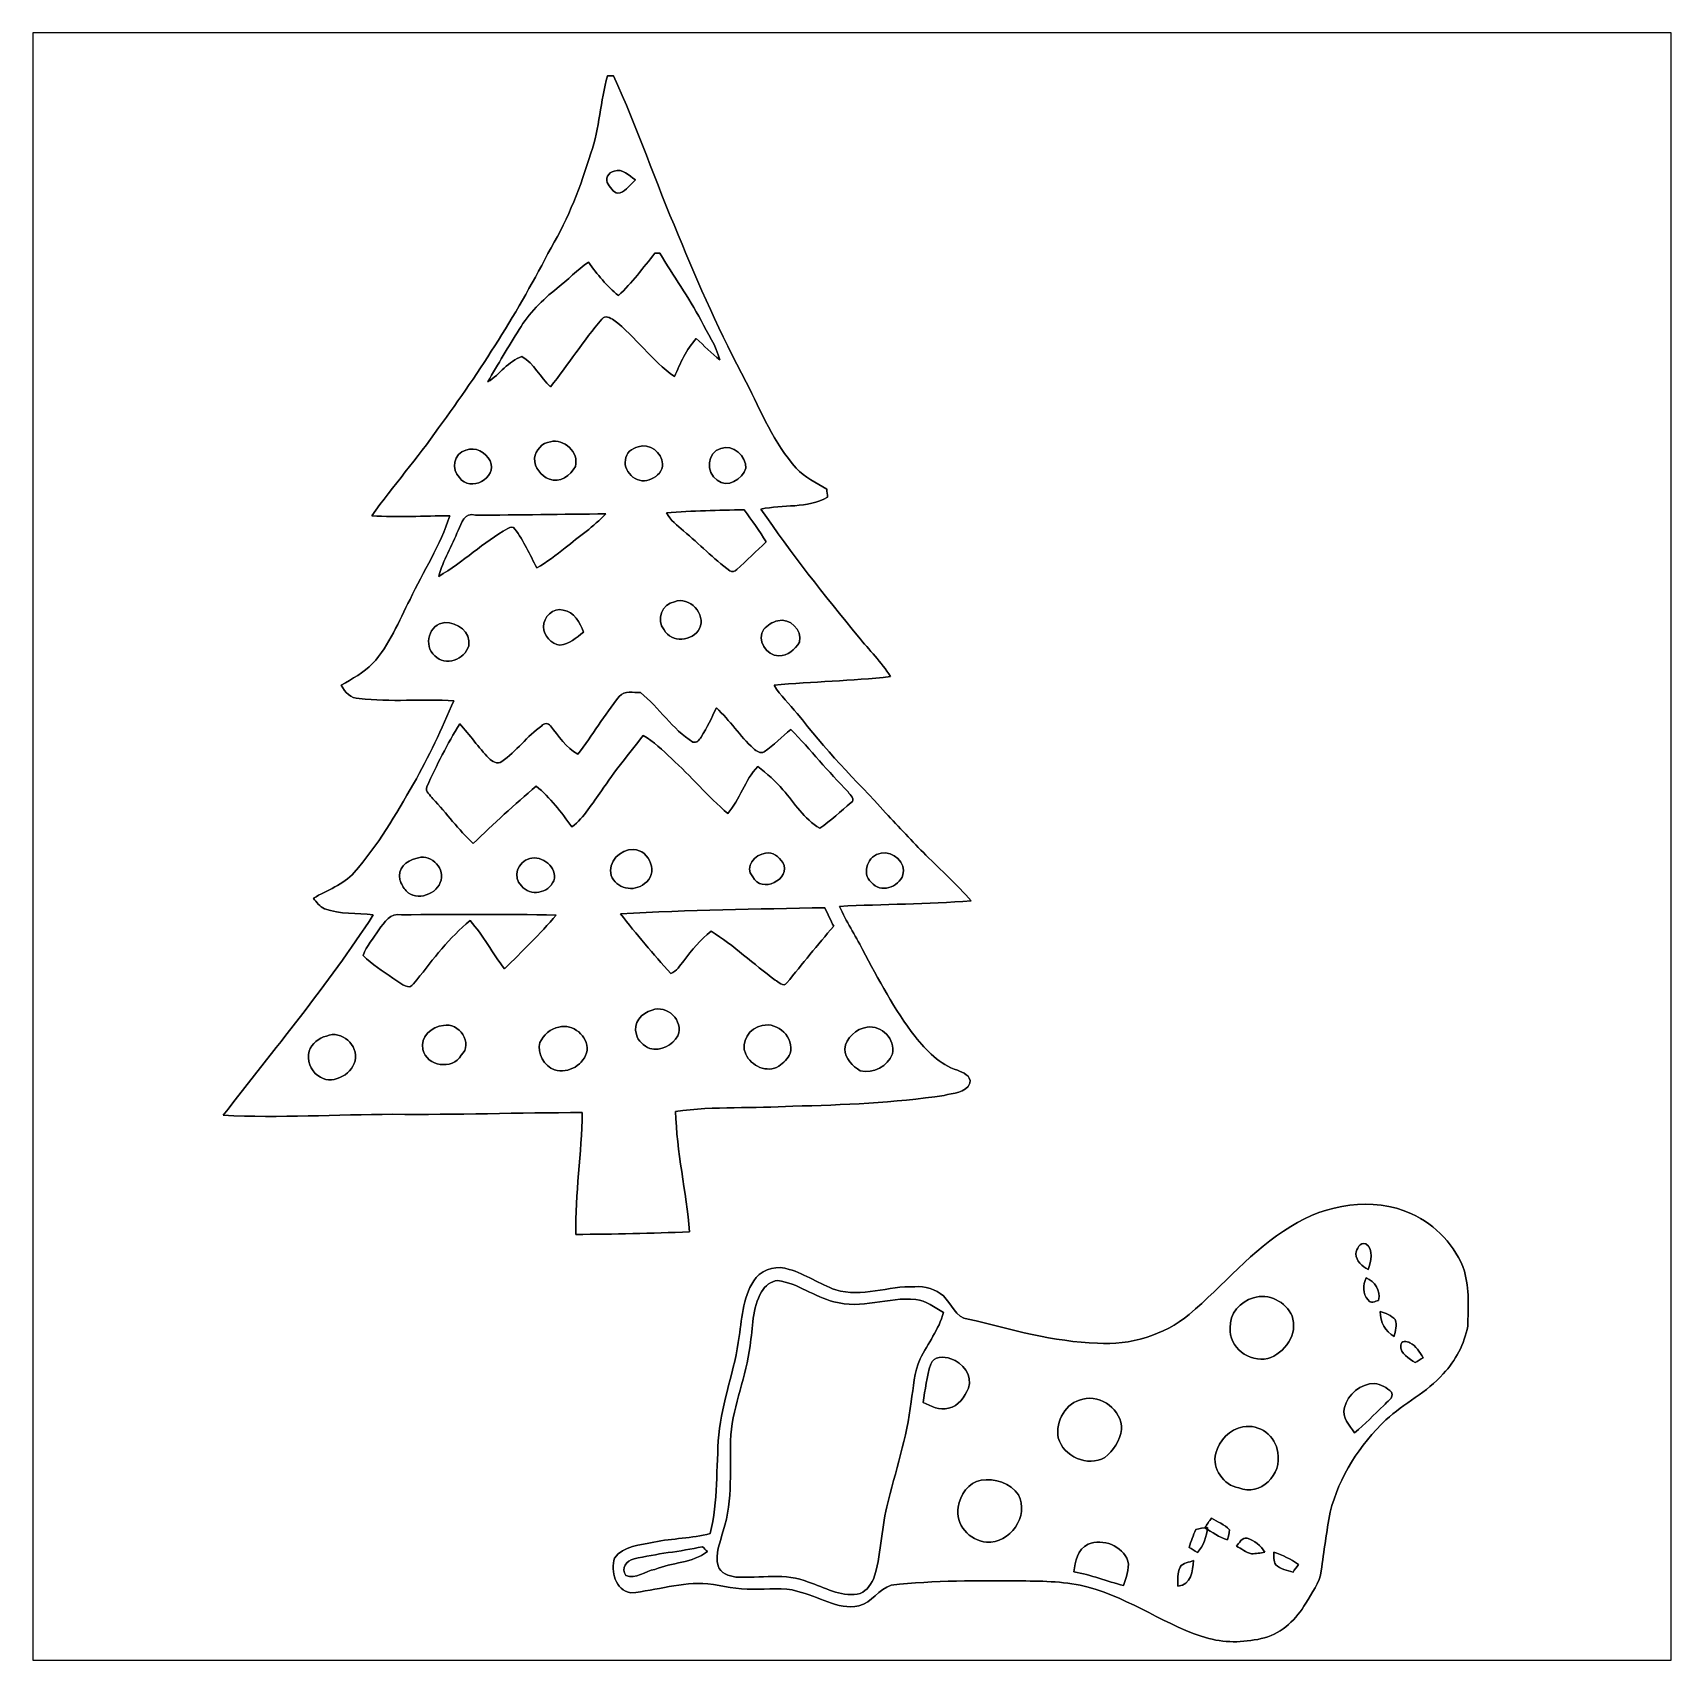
# Model space of a CAD drawing. Header units: centimetres. Extents: x -16.8 to 16.8, y -16.7 to 16.7.
import ezdxf

# ---------------------------------------------------------------- set-up
doc = ezdxf.new("R2010")
doc.units = ezdxf.units.CM
doc.header["$MEASUREMENT"] = 0
doc.layers.add('Layer 1', color=7, linetype='Continuous')

msp = doc.modelspace()

# ---------------------------------------------------------------- linework, layer by layer
at = {"layer": 'Layer 1', "color": 7}
for points, knots in [([(-16.77458, 16.66875), (-16.77458, 16.66875), (16.77458, 16.66875), (16.77458, 16.66875), (16.77458, 16.66875), (16.77458, 16.66875), (16.77458, -16.66875), (16.77458, -16.66875), (16.77458, -16.66875), (16.77458, -16.66875), (-16.77458, -16.66875), (-16.77458, -16.66875), (-16.77458, -16.66875), (-16.77458, -16.66875), (-16.77458, 16.66875), (-16.77458, 16.66875), (-16.77458, 16.66875), (-16.77458, 16.66875), (-16.77458, 16.66875), (-16.77458, 16.66875)], [0, 0, 0, 0, 0.16666667, 0.16666667, 0.16666667, 0.16666667, 0.33333333, 0.33333333, 0.33333333, 0.33333333, 0.5, 0.5, 0.5, 0.5, 0.66666667, 0.66666667, 0.66666667, 0.66666667, 1, 1, 1, 1]), ([(-5.00556, 15.78857), (-5.15691, 15.26752), (-5.16361, 14.7133), (-5.34599, 14.20001), (-5.34599, 14.20001), (-5.55625, 13.53114), (-5.80108, 12.86933), (-6.16303, 12.26644), (-6.16303, 12.26644), (-6.82378, 10.9728), (-7.60765, 9.74478), (-8.46561, 8.57356), (-8.46561, 8.57356), (-8.8967, 7.95584), (-9.39518, 7.38822), (-9.83086, 6.77369), (-9.83086, 6.77369), (-9.29887, 6.7377), (-8.76653, 6.77439), (-8.23419, 6.77474), (-8.23419, 6.77474), (-8.42998, 6.17044), (-8.77746, 5.6328), (-9.04875, 5.06236), (-9.04875, 5.06236), (-9.28264, 4.61292), (-9.46856, 4.12609), (-9.81569, 3.74721), (-9.81569, 3.74721), (-9.99949, 3.56023), (-10.23479, 3.43676), (-10.45669, 3.30165), (-10.45669, 3.30165), (-10.38366, 3.16089), (-10.2683, 3.0226), (-10.08874, 3.03424), (-10.08874, 3.03424), (-9.44527, 2.95134), (-8.79651, 3.02789), (-8.15093, 2.98697), (-8.15093, 2.98697), (-8.40528, 2.41018), (-8.66105, 1.83303), (-8.97714, 1.28623), (-8.97714, 1.28623), (-9.34085, 0.65476), (-9.70668, 0.01482), (-10.19387, -0.53128), (-10.19387, -0.53128), (-10.41506, -0.78811), (-10.74667, -0.89112), (-11.02819, -1.0608), (-11.02819, -1.0608), (-10.96292, -1.14088), (-10.90083, -1.23402), (-10.80135, -1.27353), (-10.80135, -1.27353), (-10.48279, -1.39735), (-10.13531, -1.35784), (-9.80228, -1.39982), (-9.80228, -1.39982), (-10.7315, -2.83704), (-11.8304, -4.15325), (-12.87498, -5.50545), (-12.87498, -5.50545), (-11.71893, -5.56719), (-10.55899, -5.48922), (-9.40153, -5.48464), (-9.40153, -5.48464), (-8.10895, -5.49769), (-6.81743, -5.45253), (-5.52485, -5.44971), (-5.52485, -5.44971), (-5.53508, -6.28262), (-5.6702, -7.11235), (-5.65432, -7.94667), (-5.65432, -7.94667), (-4.87856, -7.94173), (-4.1021, -7.92374), (-3.32705, -7.89234), (-3.32705, -7.89234), (-3.39055, -7.06684), (-3.59269, -6.25475), (-3.61103, -5.42537), (-3.61103, -5.42537), (-2.81623, -5.31777), (-2.01083, -5.36751), (-1.21214, -5.32024), (-1.21214, -5.32024), (-0.17639, -5.29343), (0.86219, -5.2511), (1.88807, -5.0987), (1.88807, -5.0987), (2.06481, -5.0486), (2.3308, -5.04825), (2.41512, -4.84611), (2.41512, -4.84611), (2.44228, -4.69371), (2.27013, -4.62739), (2.15724, -4.58223), (2.15724, -4.58223), (1.79564, -4.46722), (1.524, -4.18077), (1.29117, -3.89396), (1.29117, -3.89396), (0.86819, -3.34081), (0.54257, -2.72415), (0.21802, -2.11067), (0.21802, -2.11067), (0.0635, -1.81469), (-0.12241, -1.53458), (-0.25259, -1.22661), (-0.25259, -1.22661), (0.64382, -1.17898), (1.54305, -1.18604), (2.43805, -1.1116), (2.43805, -1.1116), (2.14842, -0.78317), (1.82704, -0.48507), (1.51377, -0.17956), (1.51377, -0.17956), (1.23578, 0.10689), (0.96132, 0.39723), (0.68933, 0.68897), (0.68933, 0.68897), (0.07867, 1.36172), (-0.5775, 1.99637), (-1.11936, 2.72768), (-1.11936, 2.72768), (-1.29011, 2.90971), (-1.46121, 3.09316), (-1.59703, 3.30341), (-1.59703, 3.30341), (-0.80433, 3.38067), (-0.006, 3.38914), (0.78564, 3.4798), (0.78564, 3.4798), (0.61172, 3.78389), (0.34749, 4.02202), (0.13335, 4.29577), (0.13335, 4.29577), (-0.5655, 5.14103), (-1.24319, 6.00569), (-1.86337, 6.91056), (-1.86337, 6.91056), (-1.41111, 7.01252), (-0.91758, 6.9148), (-0.50059, 7.15645), (-0.50059, 7.15645), (-0.50624, 7.21078), (-0.51153, 7.26475), (-0.51647, 7.31873), (-0.51647, 7.31873), (-0.73413, 7.44749), (-0.96908, 7.55826), (-1.14018, 7.74982), (-1.14018, 7.74982), (-1.59844, 8.26241), (-1.86055, 8.90446), (-2.1657, 9.51124), (-2.1657, 9.51124), (-2.68429, 10.49126), (-3.14254, 11.50197), (-3.55741, 12.52996), (-3.55741, 12.52996), (-4.01849, 13.6077), (-4.39773, 14.71965), (-4.88103, 15.78786), (-4.88103, 15.78786), (-4.91208, 15.78786), (-4.97452, 15.78857), (-5.00556, 15.78857), (-5.00556, 15.78857), (-5.00556, 15.78857), (-5.00556, 15.78857), (-5.00556, 15.78857)], [0, 0, 0, 0, 0.02222222, 0.02222222, 0.02222222, 0.02222222, 0.04444444, 0.04444444, 0.04444444, 0.04444444, 0.06666667, 0.06666667, 0.06666667, 0.06666667, 0.08888889, 0.08888889, 0.08888889, 0.08888889, 0.11111111, 0.11111111, 0.11111111, 0.11111111, 0.13333333, 0.13333333, 0.13333333, 0.13333333, 0.15555556, 0.15555556, 0.15555556, 0.15555556, 0.17777778, 0.17777778, 0.17777778, 0.17777778, 0.2, 0.2, 0.2, 0.2, 0.22222222, 0.22222222, 0.22222222, 0.22222222, 0.24444444, 0.24444444, 0.24444444, 0.24444444, 0.26666667, 0.26666667, 0.26666667, 0.26666667, 0.28888889, 0.28888889, 0.28888889, 0.28888889, 0.31111111, 0.31111111, 0.31111111, 0.31111111, 0.33333333, 0.33333333, 0.33333333, 0.33333333, 0.35555556, 0.35555556, 0.35555556, 0.35555556, 0.37777778, 0.37777778, 0.37777778, 0.37777778, 0.4, 0.4, 0.4, 0.4, 0.42222222, 0.42222222, 0.42222222, 0.42222222, 0.44444444, 0.44444444, 0.44444444, 0.44444444, 0.46666667, 0.46666667, 0.46666667, 0.46666667, 0.48888889, 0.48888889, 0.48888889, 0.48888889, 0.51111111, 0.51111111, 0.51111111, 0.51111111, 0.53333333, 0.53333333, 0.53333333, 0.53333333, 0.55555556, 0.55555556, 0.55555556, 0.55555556, 0.57777778, 0.57777778, 0.57777778, 0.57777778, 0.6, 0.6, 0.6, 0.6, 0.62222222, 0.62222222, 0.62222222, 0.62222222, 0.64444444, 0.64444444, 0.64444444, 0.64444444, 0.66666667, 0.66666667, 0.66666667, 0.66666667, 0.68888889, 0.68888889, 0.68888889, 0.68888889, 0.71111111, 0.71111111, 0.71111111, 0.71111111, 0.73333333, 0.73333333, 0.73333333, 0.73333333, 0.75555556, 0.75555556, 0.75555556, 0.75555556, 0.77777778, 0.77777778, 0.77777778, 0.77777778, 0.8, 0.8, 0.8, 0.8, 0.82222222, 0.82222222, 0.82222222, 0.82222222, 0.84444444, 0.84444444, 0.84444444, 0.84444444, 0.86666667, 0.86666667, 0.86666667, 0.86666667, 0.88888889, 0.88888889, 0.88888889, 0.88888889, 0.91111111, 0.91111111, 0.91111111, 0.91111111, 0.93333333, 0.93333333, 0.93333333, 0.93333333, 0.95555556, 0.95555556, 0.95555556, 0.95555556, 1, 1, 1, 1]), ([(-4.87221, 13.83418), (-4.69371, 13.8998), (-4.56777, 13.7414), (-4.43583, 13.65285), (-4.43583, 13.65285), (-4.53778, 13.56501), (-4.61821, 13.43731), (-4.74945, 13.39286), (-4.74945, 13.39286), (-4.8701, 13.34664), (-4.92972, 13.49057), (-4.99251, 13.56501), (-4.99251, 13.56501), (-5.07153, 13.66344), (-4.98581, 13.81301), (-4.87221, 13.83418)], [0, 0, 0, 0, 0.2, 0.2, 0.2, 0.2, 0.4, 0.4, 0.4, 0.4, 0.6, 0.6, 0.6, 0.6, 1, 1, 1, 1]), ([(-4.03613, 12.15214), (-4.01144, 12.15178), (-3.96205, 12.15108), (-3.937, 12.15072), (-3.937, 12.15072), (-3.65301, 11.69352), (-3.34398, 11.25114), (-3.09069, 10.7756), (-3.09069, 10.7756), (-2.95628, 10.50925), (-2.78201, 10.25737), (-2.70545, 9.96562), (-2.70545, 9.96562), (-2.87584, 10.10214), (-3.0286, 10.25842), (-3.18876, 10.40624), (-3.18876, 10.40624), (-3.39478, 10.18117), (-3.51755, 9.90177), (-3.63432, 9.62413), (-3.63432, 9.62413), (-4.10316, 9.95257), (-4.42489, 10.44081), (-4.87998, 10.78406), (-4.87998, 10.78406), (-4.94665, 10.83134), (-5.06201, 10.88637), (-5.12339, 10.80382), (-5.12339, 10.80382), (-5.49945, 10.36285), (-5.80884, 9.87002), (-6.17149, 9.41846), (-6.17149, 9.41846), (-6.38422, 9.6079), (-6.50804, 9.89506), (-6.75887, 10.03759), (-6.75887, 10.03759), (-7.03545, 9.94269), (-7.21219, 9.67281), (-7.45455, 9.51794), (-7.45455, 9.51794), (-7.25452, 9.88342), (-7.02839, 10.23373), (-6.81531, 10.59145), (-6.81531, 10.59145), (-6.6167, 10.92271), (-6.33836, 11.19646), (-6.0385, 11.436), (-6.0385, 11.436), (-5.82048, 11.60815), (-5.6261, 11.80994), (-5.39679, 11.96728), (-5.39679, 11.96728), (-5.21582, 11.71963), (-5.02285, 11.47904), (-4.78331, 11.28501), (-4.78331, 11.28501), (-4.50391, 11.54712), (-4.27531, 11.85439), (-4.03613, 12.15214)], [0, 0, 0, 0, 0.0625, 0.0625, 0.0625, 0.0625, 0.125, 0.125, 0.125, 0.125, 0.1875, 0.1875, 0.1875, 0.1875, 0.25, 0.25, 0.25, 0.25, 0.3125, 0.3125, 0.3125, 0.3125, 0.375, 0.375, 0.375, 0.375, 0.4375, 0.4375, 0.4375, 0.4375, 0.5, 0.5, 0.5, 0.5, 0.5625, 0.5625, 0.5625, 0.5625, 0.625, 0.625, 0.625, 0.625, 0.6875, 0.6875, 0.6875, 0.6875, 0.75, 0.75, 0.75, 0.75, 0.8125, 0.8125, 0.8125, 0.8125, 0.875, 0.875, 0.875, 0.875, 1, 1, 1, 1]), ([(-7.90646, 8.11953), (-7.70819, 8.19397), (-7.49829, 8.07649), (-7.41221, 7.89764), (-7.41221, 7.89764), (-7.24288, 7.5505), (-7.82955, 7.24182), (-8.03593, 7.5565), (-8.03593, 7.5565), (-8.22113, 7.71878), (-8.14846, 8.0585), (-7.90646, 8.11953)], [0, 0, 0, 0, 0.25, 0.25, 0.25, 0.25, 0.5, 0.5, 0.5, 0.5, 1, 1, 1, 1]), ([(-6.17643, 8.29239), (-5.89774, 8.3626), (-5.58306, 8.07755), (-5.6642, 7.78369), (-5.6642, 7.78369), (-5.76121, 7.60801), (-5.98876, 7.43197), (-6.19654, 7.5244), (-6.19654, 7.5244), (-6.36799, 7.59213), (-6.50663, 7.76146), (-6.49887, 7.95161), (-6.49887, 7.95161), (-6.48159, 8.11918), (-6.34436, 8.26841), (-6.17643, 8.29239)], [0, 0, 0, 0, 0.2, 0.2, 0.2, 0.2, 0.4, 0.4, 0.4, 0.4, 0.6, 0.6, 0.6, 0.6, 1, 1, 1, 1]), ([(-4.37656, 8.18515), (-4.14831, 8.27476), (-3.8929, 8.06556), (-3.87703, 7.83802), (-3.87703, 7.83802), (-3.87526, 7.69937), (-3.98216, 7.57767), (-4.1081, 7.53004), (-4.1081, 7.53004), (-4.34975, 7.38717), (-4.69477, 7.6454), (-4.63903, 7.92021), (-4.63903, 7.92021), (-4.63268, 8.05886), (-4.50391, 8.15869), (-4.37656, 8.18515)], [0, 0, 0, 0, 0.2, 0.2, 0.2, 0.2, 0.4, 0.4, 0.4, 0.4, 0.6, 0.6, 0.6, 0.6, 1, 1, 1, 1]), ([(-2.68499, 8.15552), (-2.43628, 8.24159), (-2.16076, 7.99571), (-2.17346, 7.74735), (-2.17346, 7.74735), (-2.23873, 7.52581), (-2.56011, 7.31908), (-2.76154, 7.50499), (-2.76154, 7.50499), (-2.99579, 7.65739), (-2.96933, 8.07791), (-2.68499, 8.15552)], [0, 0, 0, 0, 0.25, 0.25, 0.25, 0.25, 0.5, 0.5, 0.5, 0.5, 1, 1, 1, 1]), ([(-7.70925, 6.78744), (-6.81919, 6.7878), (-5.92878, 6.80685), (-5.03873, 6.8139), (-5.03873, 6.8139), (-5.29026, 6.55214), (-5.59012, 6.34506), (-5.87234, 6.11893), (-5.87234, 6.11893), (-6.05825, 5.96971), (-6.24911, 5.82612), (-6.45548, 5.70583), (-6.45548, 5.70583), (-6.59553, 5.97641), (-6.71759, 6.26004), (-6.90527, 6.5024), (-6.90527, 6.5024), (-6.93385, 6.56167), (-7.00052, 6.53838), (-7.04674, 6.51686), (-7.04674, 6.51686), (-7.54662, 6.23111), (-7.96643, 5.82577), (-8.46067, 5.53261), (-8.46067, 5.53261), (-8.37847, 5.86564), (-8.18833, 6.15774), (-8.06485, 6.47559), (-8.06485, 6.47559), (-7.99606, 6.62164), (-7.93574, 6.85871), (-7.70925, 6.78744)], [0, 0, 0, 0, 0.11111111, 0.11111111, 0.11111111, 0.11111111, 0.22222222, 0.22222222, 0.22222222, 0.22222222, 0.33333333, 0.33333333, 0.33333333, 0.33333333, 0.44444444, 0.44444444, 0.44444444, 0.44444444, 0.55555556, 0.55555556, 0.55555556, 0.55555556, 0.66666667, 0.66666667, 0.66666667, 0.66666667, 0.77777778, 0.77777778, 0.77777778, 0.77777778, 1, 1, 1, 1]), ([(-3.79871, 6.83754), (-3.26884, 6.87458), (-2.73756, 6.88834), (-2.20627, 6.89786), (-2.20627, 6.89786), (-2.05493, 6.67949), (-1.89124, 6.46818), (-1.75754, 6.23746), (-1.75754, 6.23746), (-1.96356, 6.05578), (-2.153, 5.85611), (-2.35797, 5.67337), (-2.35797, 5.67337), (-2.39571, 5.6388), (-2.45745, 5.60846), (-2.50331, 5.64656), (-2.50331, 5.64656), (-2.83704, 5.89703), (-3.12949, 6.19619), (-3.44946, 6.46324), (-3.44946, 6.46324), (-3.57258, 6.58036), (-3.72286, 6.68055), (-3.79871, 6.83754)], [0, 0, 0, 0, 0.14285714, 0.14285714, 0.14285714, 0.14285714, 0.28571429, 0.28571429, 0.28571429, 0.28571429, 0.42857143, 0.42857143, 0.42857143, 0.42857143, 0.57142857, 0.57142857, 0.57142857, 0.57142857, 0.71428571, 0.71428571, 0.71428571, 0.71428571, 1, 1, 1, 1]), ([(-3.63679, 5.01297), (-3.32705, 5.13468), (-2.98133, 4.76215), (-3.12279, 4.46476), (-3.12279, 4.46476), (-3.26037, 4.20053), (-3.70064, 4.15537), (-3.84881, 4.44006), (-3.84881, 4.44006), (-4.01602, 4.63515), (-3.88973, 4.97558), (-3.63679, 5.01297)], [0, 0, 0, 0, 0.25, 0.25, 0.25, 0.25, 0.5, 0.5, 0.5, 0.5, 1, 1, 1, 1]), ([(-6.31896, 4.49792), (-6.31613, 4.69829), (-6.12528, 4.89867), (-5.91326, 4.84434), (-5.91326, 4.84434), (-5.69136, 4.81013), (-5.56613, 4.58188), (-5.50086, 4.38856), (-5.50086, 4.38856), (-5.6448, 4.28025), (-5.78908, 4.13738), (-5.97958, 4.12468), (-5.97958, 4.12468), (-6.16091, 4.14973), (-6.30767, 4.31694), (-6.31896, 4.49792)], [0, 0, 0, 0, 0.2, 0.2, 0.2, 0.2, 0.4, 0.4, 0.4, 0.4, 0.6, 0.6, 0.6, 0.6, 1, 1, 1, 1]), ([(-8.33614, 4.58505), (-8.08426, 4.59317), (-7.79498, 4.39385), (-7.84754, 4.11021), (-7.84754, 4.11021), (-7.93009, 3.83081), (-8.3245, 3.67524), (-8.54498, 3.90772), (-8.54498, 3.90772), (-8.78099, 4.11409), (-8.66246, 4.56636), (-8.33614, 4.58505)], [0, 0, 0, 0, 0.25, 0.25, 0.25, 0.25, 0.5, 0.5, 0.5, 0.5, 1, 1, 1, 1]), ([(-1.52118, 4.62421), (-1.27141, 4.68418), (-1.01459, 4.43971), (-1.07386, 4.18394), (-1.07386, 4.18394), (-1.16664, 4.03648), (-1.31833, 3.90843), (-1.49966, 3.90313), (-1.49966, 3.90313), (-1.75789, 3.89996), (-1.95792, 4.2358), (-1.80799, 4.45382), (-1.80799, 4.45382), (-1.72508, 4.52649), (-1.6323, 4.60199), (-1.52118, 4.62421)], [0, 0, 0, 0, 0.2, 0.2, 0.2, 0.2, 0.4, 0.4, 0.4, 0.4, 0.6, 0.6, 0.6, 0.6, 1, 1, 1, 1]), ([(-4.76426, 3.07234), (-4.6609, 3.20075), (-4.47252, 3.14854), (-4.33035, 3.15419), (-4.33035, 3.15419), (-3.94582, 2.84551), (-3.68018, 2.40312), (-3.2572, 2.13924), (-3.2572, 2.13924), (-3.17853, 2.11314), (-3.12738, 2.18828), (-3.08892, 2.24296), (-3.08892, 2.24296), (-2.96616, 2.43134), (-2.87584, 2.63772), (-2.77671, 2.8388), (-2.77671, 2.8388), (-2.49908, 2.58339), (-2.29447, 2.26025), (-2.01542, 2.0066), (-2.01542, 2.0066), (-1.96144, 1.95509), (-1.87431, 1.89195), (-1.79776, 1.93887), (-1.79776, 1.93887), (-1.60443, 2.07821), (-1.43404, 2.24649), (-1.24919, 2.39677), (-1.24919, 2.39677), (-0.84737, 1.98155), (-0.48472, 1.53035), (-0.08043, 1.11725), (-0.08043, 1.11725), (-0.0381, 1.05869), (0.07232, 0.96026), (-0.01482, 0.89853), (-0.01482, 0.89853), (-0.23424, 0.72919), (-0.42757, 0.52352), (-0.66181, 0.37465), (-0.66181, 0.37465), (-0.97896, 0.55809), (-1.1751, 0.89112), (-1.41358, 1.1617), (-1.41358, 1.1617), (-1.56422, 1.34056), (-1.74308, 1.49331), (-1.92652, 1.63759), (-1.92652, 1.63759), (-2.19957, 1.36066), (-2.2927, 0.96238), (-2.54564, 0.67345), (-2.54564, 0.67345), (-2.95028, 1.02941), (-3.30271, 1.43933), (-3.69817, 1.80481), (-3.69817, 1.80481), (-3.88408, 1.9685), (-4.05306, 2.159), (-4.27708, 2.27189), (-4.27708, 2.27189), (-4.56918, 1.90147), (-4.86798, 1.53529), (-5.12727, 1.14018), (-5.12727, 1.14018), (-5.32448, 0.89253), (-5.47476, 0.59337), (-5.73511, 0.40323), (-5.73511, 0.40323), (-5.95559, 0.69815), (-6.17608, 1.00189), (-6.4643, 1.23543), (-6.4643, 1.23543), (-6.91021, 0.86184), (-7.33672, 0.46602), (-7.75688, 0.0635), (-7.75688, 0.0635), (-8.05744, 0.34431), (-8.30121, 0.6791), (-8.58238, 0.97825), (-8.58238, 0.97825), (-8.62753, 1.05304), (-8.75383, 1.1243), (-8.70338, 1.22555), (-8.70338, 1.22555), (-8.50336, 1.66582), (-8.28746, 2.10114), (-8.03099, 2.51178), (-8.03099, 2.51178), (-7.82426, 2.28353), (-7.64787, 2.02953), (-7.43514, 1.80693), (-7.43514, 1.80693), (-7.36882, 1.74131), (-7.26158, 1.67605), (-7.17197, 1.73884), (-7.17197, 1.73884), (-6.8707, 1.95016), (-6.65374, 2.25954), (-6.35353, 2.47227), (-6.35353, 2.47227), (-6.31225, 2.53471), (-6.21206, 2.53436), (-6.17396, 2.47227), (-6.17396, 2.47227), (-6.0071, 2.26236), (-5.85329, 2.02494), (-5.61411, 1.88913), (-5.61411, 1.88913), (-5.31601, 2.27295), (-5.07012, 2.69452), (-4.76426, 3.07234)], [0, 0, 0, 0, 0.03448276, 0.03448276, 0.03448276, 0.03448276, 0.06896552, 0.06896552, 0.06896552, 0.06896552, 0.10344828, 0.10344828, 0.10344828, 0.10344828, 0.13793103, 0.13793103, 0.13793103, 0.13793103, 0.17241379, 0.17241379, 0.17241379, 0.17241379, 0.20689655, 0.20689655, 0.20689655, 0.20689655, 0.24137931, 0.24137931, 0.24137931, 0.24137931, 0.27586207, 0.27586207, 0.27586207, 0.27586207, 0.31034483, 0.31034483, 0.31034483, 0.31034483, 0.34482759, 0.34482759, 0.34482759, 0.34482759, 0.37931034, 0.37931034, 0.37931034, 0.37931034, 0.4137931, 0.4137931, 0.4137931, 0.4137931, 0.44827586, 0.44827586, 0.44827586, 0.44827586, 0.48275862, 0.48275862, 0.48275862, 0.48275862, 0.51724138, 0.51724138, 0.51724138, 0.51724138, 0.55172414, 0.55172414, 0.55172414, 0.55172414, 0.5862069, 0.5862069, 0.5862069, 0.5862069, 0.62068966, 0.62068966, 0.62068966, 0.62068966, 0.65517241, 0.65517241, 0.65517241, 0.65517241, 0.68965517, 0.68965517, 0.68965517, 0.68965517, 0.72413793, 0.72413793, 0.72413793, 0.72413793, 0.75862069, 0.75862069, 0.75862069, 0.75862069, 0.79310345, 0.79310345, 0.79310345, 0.79310345, 0.82758621, 0.82758621, 0.82758621, 0.82758621, 0.86206897, 0.86206897, 0.86206897, 0.86206897, 0.89655172, 0.89655172, 0.89655172, 0.89655172, 0.93103448, 0.93103448, 0.93103448, 0.93103448, 1, 1, 1, 1]), ([(-8.92775, -0.24518), (-8.65964, -0.13547), (-8.34566, -0.40569), (-8.41375, -0.68721), (-8.41375, -0.68721), (-8.47725, -0.97719), (-8.91787, -1.13841), (-9.13024, -0.91017), (-9.13024, -0.91017), (-9.18739, -0.84173), (-9.23043, -0.76588), (-9.25936, -0.68192), (-9.25936, -0.68192), (-9.31263, -0.46708), (-9.12495, -0.27834), (-8.92775, -0.24518)], [0, 0, 0, 0, 0.2, 0.2, 0.2, 0.2, 0.4, 0.4, 0.4, 0.4, 0.6, 0.6, 0.6, 0.6, 1, 1, 1, 1]), ([(-6.59906, -0.24589), (-6.3567, -0.17639), (-6.01239, -0.42721), (-6.10694, -0.70026), (-6.10694, -0.70026), (-6.20889, -0.95991), (-6.59659, -1.03329), (-6.76593, -0.80433), (-6.76593, -0.80433), (-6.96489, -0.63324), (-6.83613, -0.29845), (-6.59906, -0.24589)], [0, 0, 0, 0, 0.25, 0.25, 0.25, 0.25, 0.5, 0.5, 0.5, 0.5, 1, 1, 1, 1]), ([(-4.47463, -0.0635), (-4.13879, -0.06315), (-3.94864, -0.57961), (-4.25168, -0.75812), (-4.25168, -0.75812), (-4.46299, -0.94721), (-4.83799, -0.86184), (-4.93219, -0.59302), (-4.93219, -0.59302), (-5.00839, -0.32068), (-4.7431, -0.05151), (-4.47463, -0.0635)], [0, 0, 0, 0, 0.25, 0.25, 0.25, 0.25, 0.5, 0.5, 0.5, 0.5, 1, 1, 1, 1]), ([(-1.76918, -0.13441), (-1.62631, -0.10513), (-1.49401, -0.21378), (-1.41781, -0.32491), (-1.41781, -0.32491), (-1.23119, -0.67451), (-1.86725, -0.98037), (-2.02953, -0.61877), (-2.02953, -0.61877), (-2.22321, -0.42228), (-1.98155, -0.15946), (-1.76918, -0.13441)], [0, 0, 0, 0, 0.25, 0.25, 0.25, 0.25, 0.5, 0.5, 0.5, 0.5, 1, 1, 1, 1]), ([(0.59584, -0.13935), (0.83961, -0.08396), (1.11901, -0.33655), (1.04422, -0.58279), (1.04422, -0.58279), (0.95673, -0.83608), (0.57856, -0.96908), (0.39546, -0.73343), (0.39546, -0.73343), (0.18203, -0.5521), (0.3302, -0.16616), (0.59584, -0.13935)], [0, 0, 0, 0, 0.25, 0.25, 0.25, 0.25, 0.5, 0.5, 0.5, 0.5, 1, 1, 1, 1]), ([(-4.7371, -1.37619), (-3.34433, -1.30246), (-1.94874, -1.28341), (-0.55457, -1.25307), (-0.55457, -1.25307), (-0.49601, -1.38077), (-0.43603, -1.50848), (-0.375, -1.63513), (-0.375, -1.63513), (-0.70661, -2.0126), (-1.01741, -2.407), (-1.33526, -2.79541), (-1.33526, -2.79541), (-1.39171, -2.89666), (-1.52047, -2.76437), (-1.57057, -2.7365), (-1.57057, -2.7365), (-2.01366, -2.40771), (-2.4197, -2.02988), (-2.88608, -1.73249), (-2.88608, -1.73249), (-3.10092, -1.90782), (-3.2826, -2.11843), (-3.44488, -2.34209), (-3.44488, -2.34209), (-3.52354, -2.43346), (-3.58704, -2.56258), (-3.71228, -2.59891), (-3.71228, -2.59891), (-4.06788, -2.20416), (-4.41572, -1.79952), (-4.7371, -1.37619)], [0, 0, 0, 0, 0.11111111, 0.11111111, 0.11111111, 0.11111111, 0.22222222, 0.22222222, 0.22222222, 0.22222222, 0.33333333, 0.33333333, 0.33333333, 0.33333333, 0.44444444, 0.44444444, 0.44444444, 0.44444444, 0.55555556, 0.55555556, 0.55555556, 0.55555556, 0.66666667, 0.66666667, 0.66666667, 0.66666667, 0.77777778, 0.77777778, 0.77777778, 0.77777778, 1, 1, 1, 1]), ([(-9.68904, -1.70603), (-9.57333, -1.55751), (-9.45444, -1.3462), (-9.22584, -1.39841), (-9.22584, -1.39841), (-8.16963, -1.38677), (-7.11271, -1.38606), (-6.05684, -1.40441), (-6.05684, -1.40441), (-6.38493, -1.79458), (-6.75852, -2.14454), (-7.11588, -2.5079), (-7.11588, -2.5079), (-7.36212, -2.18652), (-7.55015, -1.8228), (-7.81932, -1.51906), (-7.81932, -1.51906), (-8.24336, -1.86443), (-8.57744, -2.30152), (-8.90834, -2.73262), (-8.90834, -2.73262), (-8.95209, -2.78518), (-8.99654, -2.83916), (-9.05475, -2.87655), (-9.05475, -2.87655), (-9.18951, -2.86914), (-9.2904, -2.76119), (-9.40223, -2.70016), (-9.40223, -2.70016), (-9.60579, -2.54953), (-9.8365, -2.42394), (-10.00654, -2.23414), (-10.00654, -2.23414), (-9.95327, -2.03376), (-9.79346, -1.87995), (-9.68904, -1.70603)], [0, 0, 0, 0, 0.1, 0.1, 0.1, 0.1, 0.2, 0.2, 0.2, 0.2, 0.3, 0.3, 0.3, 0.3, 0.4, 0.4, 0.4, 0.4, 0.5, 0.5, 0.5, 0.5, 0.6, 0.6, 0.6, 0.6, 0.7, 0.7, 0.7, 0.7, 0.8, 0.8, 0.8, 0.8, 1, 1, 1, 1]), ([(-4.09469, -3.35033), (-3.78989, -3.2325), (-3.43711, -3.57082), (-3.56517, -3.87703), (-3.56517, -3.87703), (-3.67312, -4.07247), (-3.91901, -4.19241), (-4.13914, -4.13985), (-4.13914, -4.13985), (-4.26191, -4.08234), (-4.38679, -3.98815), (-4.41184, -3.84775), (-4.41184, -3.84775), (-4.50215, -3.62126), (-4.29966, -3.40501), (-4.09469, -3.35033)], [0, 0, 0, 0, 0.2, 0.2, 0.2, 0.2, 0.4, 0.4, 0.4, 0.4, 0.6, 0.6, 0.6, 0.6, 1, 1, 1, 1]), ([(-8.36577, -3.66466), (-8.05004, -3.59445), (-7.74876, -4.03543), (-8.00029, -4.27708), (-8.00029, -4.27708), (-8.17633, -4.58435), (-8.7122, -4.50533), (-8.78487, -4.15925), (-8.78487, -4.15925), (-8.85261, -3.90172), (-8.60072, -3.69217), (-8.36577, -3.66466)], [0, 0, 0, 0, 0.25, 0.25, 0.25, 0.25, 0.5, 0.5, 0.5, 0.5, 1, 1, 1, 1]), ([(-5.99969, -3.70205), (-5.71641, -3.61668), (-5.40068, -3.88691), (-5.42219, -4.17583), (-5.42219, -4.17583), (-5.47299, -4.46581), (-5.8106, -4.66372), (-6.09036, -4.57588), (-6.09036, -4.57588), (-6.30696, -4.49651), (-6.44984, -4.23898), (-6.39269, -4.01496), (-6.39269, -4.01496), (-6.31331, -3.86468), (-6.17608, -3.72357), (-5.99969, -3.70205)], [0, 0, 0, 0, 0.2, 0.2, 0.2, 0.2, 0.4, 0.4, 0.4, 0.4, 0.6, 0.6, 0.6, 0.6, 1, 1, 1, 1]), ([(-1.83691, -3.66889), (-1.51624, -3.58493), (-1.17757, -3.9176), (-1.26294, -4.24004), (-1.26294, -4.24004), (-1.31586, -4.34411), (-1.39982, -4.43548), (-1.49789, -4.49897), (-1.49789, -4.49897), (-1.73249, -4.64961), (-2.07081, -4.49615), (-2.17205, -4.25309), (-2.17205, -4.25309), (-2.29905, -4.01038), (-2.09338, -3.70276), (-1.83691, -3.66889)], [0, 0, 0, 0, 0.2, 0.2, 0.2, 0.2, 0.4, 0.4, 0.4, 0.4, 0.6, 0.6, 0.6, 0.6, 1, 1, 1, 1]), ([(0.31256, -3.69958), (0.6036, -3.66078), (0.89711, -3.94794), (0.82621, -4.24709), (0.82621, -4.24709), (0.73554, -4.50744), (0.43462, -4.65808), (0.16969, -4.59246), (0.16969, -4.59246), (0.01023, -4.50286), (-0.14217, -4.34093), (-0.14958, -4.14867), (-0.14958, -4.14867), (-0.11994, -3.91901), (0.08537, -3.73027), (0.31256, -3.69958)], [0, 0, 0, 0, 0.2, 0.2, 0.2, 0.2, 0.4, 0.4, 0.4, 0.4, 0.6, 0.6, 0.6, 0.6, 1, 1, 1, 1]), ([(-10.76149, -3.88232), (-10.4521, -3.75391), (-10.10003, -4.0707), (-10.17588, -4.39173), (-10.17588, -4.39173), (-10.24678, -4.69265), (-10.67717, -4.90502), (-10.93576, -4.693), (-10.93576, -4.693), (-11.09028, -4.58364), (-11.15801, -4.37444), (-11.11744, -4.19241), (-11.11744, -4.19241), (-11.05994, -4.03895), (-10.91918, -3.92148), (-10.76149, -3.88232)], [0, 0, 0, 0, 0.2, 0.2, 0.2, 0.2, 0.4, 0.4, 0.4, 0.4, 0.6, 0.6, 0.6, 0.6, 1, 1, 1, 1]), ([(8.98243, -7.78545), (8.18762, -8.25994), (7.60518, -8.99548), (6.90457, -9.58568), (6.90457, -9.58568), (6.38387, -10.0136), (5.69595, -10.21786), (5.02638, -10.17552), (5.02638, -10.17552), (4.12503, -10.14765), (3.25226, -9.88801), (2.3809, -9.67987), (2.3809, -9.67987), (2.11314, -9.65906), (2.03941, -9.35919), (1.87078, -9.20574), (1.87078, -9.20574), (1.70921, -9.07344), (1.49789, -8.99795), (1.28799, -9.01806), (1.28799, -9.01806), (0.74542, -8.99442), (0.20144, -9.24983), (-0.33443, -9.07979), (-0.33443, -9.07979), (-0.66499, -8.97043), (-0.95038, -8.75383), (-1.28799, -8.66246), (-1.28799, -8.66246), (-1.52012, -8.57426), (-1.79776, -8.65117), (-1.96533, -8.82862), (-1.96533, -8.82862), (-2.22568, -9.17469), (-2.24896, -9.62272), (-2.3114, -10.03512), (-2.3114, -10.03512), (-2.38831, -10.7188), (-2.667, -11.36227), (-2.72838, -12.04842), (-2.72838, -12.04842), (-2.78059, -12.72469), (-2.74391, -13.41049), (-2.90195, -14.07513), (-2.90195, -14.07513), (-3.27978, -14.17108), (-3.67348, -14.17249), (-4.05518, -14.24834), (-4.05518, -14.24834), (-4.33141, -14.30373), (-4.68136, -14.32666), (-4.86304, -14.57572), (-4.86304, -14.57572), (-4.94594, -14.84842), (-4.84999, -15.22659), (-4.5279, -15.28868), (-4.5279, -15.28868), (-4.00156, -15.24071), (-3.48756, -15.0562), (-2.9524, -15.10206), (-2.9524, -15.10206), (-2.64583, -15.14687), (-2.34139, -15.22236), (-2.02883, -15.21213), (-2.02883, -15.21213), (-1.72438, -15.22448), (-1.40829, -15.16345), (-1.1116, -15.2587), (-1.1116, -15.2587), (-0.69215, -15.35007), (-0.30409, -15.64358), (0.14323, -15.5575), (0.14323, -15.5575), (0.40569, -15.49153), (0.54892, -15.2086), (0.80469, -15.13276), (0.80469, -15.13276), (1.69016, -15.02304), (2.58445, -15.04562), (3.47486, -15.04421), (3.47486, -15.04421), (3.93136, -15.04774), (4.39526, -15.05338), (4.83905, -15.17332), (4.83905, -15.17332), (5.71253, -15.39946), (6.43996, -15.98401), (7.30814, -16.22354), (7.30814, -16.22354), (7.67962, -16.32056), (8.07826, -16.30468), (8.44797, -16.20838), (8.44797, -16.20838), (8.81309, -16.10289), (9.10484, -15.82561), (9.29076, -15.50106), (9.29076, -15.50106), (9.41035, -15.28833), (9.58427, -15.08725), (9.60543, -14.83536), (9.60543, -14.83536), (9.66752, -14.43496), (9.71515, -14.03244), (9.79099, -13.63451), (9.79099, -13.63451), (9.97303, -12.9092), (10.39213, -12.25585), (10.93399, -11.74574), (10.93399, -11.74574), (11.30335, -11.40389), (11.77325, -11.18517), (12.10627, -10.80206), (12.10627, -10.80206), (12.36027, -10.53147), (12.5409, -10.1914), (12.60722, -9.82557), (12.60722, -9.82557), (12.62345, -9.45021), (12.63862, -9.06463), (12.53984, -8.69879), (12.53984, -8.69879), (12.36451, -8.17809), (11.95317, -7.74771), (11.45505, -7.52334), (11.45505, -7.52334), (10.65706, -7.16068), (9.70492, -7.32649), (8.98243, -7.78545)], [0, 0, 0, 0, 0.03030303, 0.03030303, 0.03030303, 0.03030303, 0.06060606, 0.06060606, 0.06060606, 0.06060606, 0.09090909, 0.09090909, 0.09090909, 0.09090909, 0.12121212, 0.12121212, 0.12121212, 0.12121212, 0.15151515, 0.15151515, 0.15151515, 0.15151515, 0.18181818, 0.18181818, 0.18181818, 0.18181818, 0.21212121, 0.21212121, 0.21212121, 0.21212121, 0.24242424, 0.24242424, 0.24242424, 0.24242424, 0.27272727, 0.27272727, 0.27272727, 0.27272727, 0.3030303, 0.3030303, 0.3030303, 0.3030303, 0.33333333, 0.33333333, 0.33333333, 0.33333333, 0.36363636, 0.36363636, 0.36363636, 0.36363636, 0.39393939, 0.39393939, 0.39393939, 0.39393939, 0.42424242, 0.42424242, 0.42424242, 0.42424242, 0.45454545, 0.45454545, 0.45454545, 0.45454545, 0.48484848, 0.48484848, 0.48484848, 0.48484848, 0.51515152, 0.51515152, 0.51515152, 0.51515152, 0.54545455, 0.54545455, 0.54545455, 0.54545455, 0.57575758, 0.57575758, 0.57575758, 0.57575758, 0.60606061, 0.60606061, 0.60606061, 0.60606061, 0.63636364, 0.63636364, 0.63636364, 0.63636364, 0.66666667, 0.66666667, 0.66666667, 0.66666667, 0.6969697, 0.6969697, 0.6969697, 0.6969697, 0.72727273, 0.72727273, 0.72727273, 0.72727273, 0.75757576, 0.75757576, 0.75757576, 0.75757576, 0.78787879, 0.78787879, 0.78787879, 0.78787879, 0.81818182, 0.81818182, 0.81818182, 0.81818182, 0.84848485, 0.84848485, 0.84848485, 0.84848485, 0.87878788, 0.87878788, 0.87878788, 0.87878788, 0.90909091, 0.90909091, 0.90909091, 0.90909091, 0.93939394, 0.93939394, 0.93939394, 0.93939394, 1, 1, 1, 1]), ([(10.31981, -8.34284), (10.32792, -8.24336), (10.4013, -8.10331), (10.52089, -8.13647), (10.52089, -8.13647), (10.69128, -8.25923), (10.61861, -8.49701), (10.56957, -8.66634), (10.56957, -8.66634), (10.44822, -8.5979), (10.31981, -8.49559), (10.31981, -8.34284)], [0, 0, 0, 0, 0.25, 0.25, 0.25, 0.25, 0.5, 0.5, 0.5, 0.5, 1, 1, 1, 1]), ([(-1.52329, -8.89282), (-1.10525, -8.94009), (-0.77294, -9.23184), (-0.36971, -9.32498), (-0.36971, -9.32498), (0.1845, -9.48937), (0.74436, -9.21985), (1.30387, -9.27876), (1.30387, -9.27876), (1.51977, -9.30487), (1.69439, -9.43857), (1.87572, -9.54581), (1.87572, -9.54581), (1.77765, -9.89083), (1.55293, -10.17834), (1.39559, -10.4962), (1.39559, -10.4962), (1.26894, -10.76995), (1.26083, -11.07899), (1.21109, -11.37214), (1.21109, -11.37214), (1.12571, -12.10627), (0.88371, -12.80724), (0.71473, -13.52338), (0.71473, -13.52338), (0.58879, -14.01233), (0.60642, -14.52915), (0.4385, -15.00822), (0.4385, -15.00822), (0.37077, -15.14157), (0.26952, -15.29327), (0.10901, -15.31444), (0.10901, -15.31444), (-0.24518, -15.37159), (-0.56374, -15.17262), (-0.889, -15.0682), (-0.889, -15.0682), (-1.36172, -14.86747), (-1.88454, -14.99447), (-2.37702, -14.96483), (-2.37702, -14.96483), (-2.51989, -14.94261), (-2.69522, -14.88793), (-2.74214, -14.73412), (-2.74214, -14.73412), (-2.80741, -14.48999), (-2.69769, -14.25257), (-2.63843, -14.01939), (-2.63843, -14.01939), (-2.42605, -13.38368), (-2.51178, -12.70494), (-2.48073, -12.04842), (-2.48073, -12.04842), (-2.42394, -11.42824), (-2.16535, -10.84827), (-2.08703, -10.23161), (-2.08703, -10.23161), (-2.03059, -9.85943), (-2.04541, -9.45656), (-1.84997, -9.12001), (-1.84997, -9.12001), (-1.78047, -9.00501), (-1.66441, -8.89882), (-1.52329, -8.89282)], [0, 0, 0, 0, 0.05882353, 0.05882353, 0.05882353, 0.05882353, 0.11764706, 0.11764706, 0.11764706, 0.11764706, 0.17647059, 0.17647059, 0.17647059, 0.17647059, 0.23529412, 0.23529412, 0.23529412, 0.23529412, 0.29411765, 0.29411765, 0.29411765, 0.29411765, 0.35294118, 0.35294118, 0.35294118, 0.35294118, 0.41176471, 0.41176471, 0.41176471, 0.41176471, 0.47058824, 0.47058824, 0.47058824, 0.47058824, 0.52941176, 0.52941176, 0.52941176, 0.52941176, 0.58823529, 0.58823529, 0.58823529, 0.58823529, 0.64705882, 0.64705882, 0.64705882, 0.64705882, 0.70588235, 0.70588235, 0.70588235, 0.70588235, 0.76470588, 0.76470588, 0.76470588, 0.76470588, 0.82352941, 0.82352941, 0.82352941, 0.82352941, 0.88235294, 0.88235294, 0.88235294, 0.88235294, 1, 1, 1, 1]), ([(10.52795, -8.83214), (10.70539, -8.91611), (10.82675, -9.08826), (10.7823, -9.2964), (10.7823, -9.2964), (10.71739, -9.31862), (10.61191, -9.37084), (10.57204, -9.28793), (10.57204, -9.28793), (10.4454, -9.15917), (10.46268, -8.98243), (10.52795, -8.83214)], [0, 0, 0, 0, 0.25, 0.25, 0.25, 0.25, 0.5, 0.5, 0.5, 0.5, 1, 1, 1, 1]), ([(8.21831, -9.24525), (8.53017, -9.14506), (8.88189, -9.32356), (9.00994, -9.61672), (9.00994, -9.61672), (9.14082, -9.97726), (8.86354, -10.38719), (8.51253, -10.48844), (8.51253, -10.48844), (8.14211, -10.57346), (7.70114, -10.25984), (7.74594, -9.85979), (7.74594, -9.85979), (7.72054, -9.5758), (7.95514, -9.31651), (8.21831, -9.24525)], [0, 0, 0, 0, 0.2, 0.2, 0.2, 0.2, 0.4, 0.4, 0.4, 0.4, 0.6, 0.6, 0.6, 0.6, 1, 1, 1, 1]), ([(10.81193, -9.52782), (10.92517, -9.56028), (11.04336, -9.59767), (11.12273, -9.69222), (11.12273, -9.69222), (11.17071, -9.80228), (11.11567, -9.92576), (11.10474, -10.0397), (11.10474, -10.0397), (10.91918, -9.93246), (10.81969, -9.74372), (10.81193, -9.52782)], [0, 0, 0, 0, 0.25, 0.25, 0.25, 0.25, 0.5, 0.5, 0.5, 0.5, 1, 1, 1, 1]), ([(11.23562, -10.2168), (11.23809, -10.11696), (11.36191, -10.13107), (11.42541, -10.16423), (11.42541, -10.16423), (11.54501, -10.23303), (11.62262, -10.35438), (11.69211, -10.4708), (11.69211, -10.4708), (11.63884, -10.50396), (11.58663, -10.53747), (11.53442, -10.57134), (11.53442, -10.57134), (11.40672, -10.48738), (11.22715, -10.39424), (11.23562, -10.2168)], [0, 0, 0, 0, 0.2, 0.2, 0.2, 0.2, 0.4, 0.4, 0.4, 0.4, 0.6, 0.6, 0.6, 0.6, 1, 1, 1, 1]), ([(1.61114, -10.60415), (1.67111, -10.43905), (1.88419, -10.43905), (2.02459, -10.49584), (2.02459, -10.49584), (2.27083, -10.56499), (2.47474, -10.84051), (2.38619, -11.09839), (2.38619, -11.09839), (2.29941, -11.26455), (2.18581, -11.47269), (1.97838, -11.50303), (1.97838, -11.50303), (1.78999, -11.56511), (1.61996, -11.46104), (1.4545, -11.39049), (1.4545, -11.39049), (1.50072, -11.12767), (1.52859, -10.85885), (1.61114, -10.60415)], [0, 0, 0, 0, 0.16666667, 0.16666667, 0.16666667, 0.16666667, 0.33333333, 0.33333333, 0.33333333, 0.33333333, 0.5, 0.5, 0.5, 0.5, 0.66666667, 0.66666667, 0.66666667, 0.66666667, 1, 1, 1, 1]), ([(10.0838, -11.49491), (10.15012, -11.21974), (10.41259, -10.99926), (10.69975, -10.9982), (10.69975, -10.9982), (10.83098, -11.01654), (10.95763, -11.08181), (11.04794, -11.17988), (11.04794, -11.17988), (11.10333, -11.30159), (10.94846, -11.37003), (10.88849, -11.45187), (10.88849, -11.45187), (10.68458, -11.63249), (10.50396, -11.83816), (10.29088, -12.00856), (10.29088, -12.00856), (10.18611, -11.85651), (10.03124, -11.70023), (10.0838, -11.49491)], [0, 0, 0, 0, 0.16666667, 0.16666667, 0.16666667, 0.16666667, 0.33333333, 0.33333333, 0.33333333, 0.33333333, 0.5, 0.5, 0.5, 0.5, 0.66666667, 0.66666667, 0.66666667, 0.66666667, 1, 1, 1, 1]), ([(4.72475, -11.32381), (5.10611, -11.21375), (5.52485, -11.54324), (5.51956, -11.93906), (5.51956, -11.93906), (5.48993, -12.16942), (5.35658, -12.37333), (5.17631, -12.51444), (5.17631, -12.51444), (4.82388, -12.72187), (4.33246, -12.49221), (4.22099, -12.11192), (4.22099, -12.11192), (4.16313, -11.7796), (4.37727, -11.38096), (4.72475, -11.32381)], [0, 0, 0, 0, 0.2, 0.2, 0.2, 0.2, 0.4, 0.4, 0.4, 0.4, 0.6, 0.6, 0.6, 0.6, 1, 1, 1, 1]), ([(8.00594, -11.89073), (8.33967, -11.81947), (8.68539, -12.07805), (8.71608, -12.41566), (8.71608, -12.41566), (8.81944, -12.85275), (8.35589, -13.32512), (7.92057, -13.13956), (7.92057, -13.13956), (7.60624, -13.08382), (7.36529, -12.74233), (7.4489, -12.42871), (7.4489, -12.42871), (7.51769, -12.17083), (7.73289, -11.92953), (8.00594, -11.89073)], [0, 0, 0, 0, 0.2, 0.2, 0.2, 0.2, 0.4, 0.4, 0.4, 0.4, 0.6, 0.6, 0.6, 0.6, 1, 1, 1, 1]), ([(2.64336, -12.98152), (2.92312, -12.93036), (3.24379, -13.04219), (3.40607, -13.28067), (3.40607, -13.28067), (3.63855, -13.71036), (3.23003, -14.28715), (2.75484, -14.25046), (2.75484, -14.25046), (2.40806, -14.22259), (2.11067, -13.88428), (2.17099, -13.53009), (2.17099, -13.53009), (2.21298, -13.28737), (2.38301, -13.01856), (2.64336, -12.98152)], [0, 0, 0, 0, 0.2, 0.2, 0.2, 0.2, 0.4, 0.4, 0.4, 0.4, 0.6, 0.6, 0.6, 0.6, 1, 1, 1, 1]), ([(7.0418, -13.99293), (7.11694, -13.9633), (7.19914, -13.96083), (7.27886, -13.95095), (7.27886, -13.95095), (7.25876, -14.13581), (7.20619, -14.32525), (7.07143, -14.46036), (7.07143, -14.46036), (7.01499, -14.42473), (6.95889, -14.39016), (6.9028, -14.35594), (6.9028, -14.35594), (6.9402, -14.23106), (6.98676, -14.11041), (7.0418, -13.99293)], [0, 0, 0, 0, 0.2, 0.2, 0.2, 0.2, 0.4, 0.4, 0.4, 0.4, 0.6, 0.6, 0.6, 0.6, 1, 1, 1, 1]), ([(7.36212, -13.75763), (7.48453, -13.83347), (7.63129, -13.88498), (7.72689, -13.99787), (7.72689, -13.99787), (7.72442, -14.06666), (7.70643, -14.13334), (7.69197, -14.20072), (7.69197, -14.20072), (7.52052, -14.14992), (7.372, -14.05149), (7.22559, -13.95342), (7.22559, -13.95342), (7.26863, -13.88639), (7.31449, -13.82113), (7.36212, -13.75763)], [0, 0, 0, 0, 0.2, 0.2, 0.2, 0.2, 0.4, 0.4, 0.4, 0.4, 0.6, 0.6, 0.6, 0.6, 1, 1, 1, 1]), ([(-4.46229, -14.59336), (-4.00085, -14.48188), (-3.52425, -14.44554), (-3.06035, -14.3443), (-3.06035, -14.3443), (-3.02754, -14.37675), (-2.99438, -14.40956), (-2.96122, -14.44307), (-2.96122, -14.44307), (-3.26637, -14.68226), (-3.68935, -14.66074), (-4.03719, -14.80926), (-4.03719, -14.80926), (-4.23016, -14.83642), (-4.43124, -15.01457), (-4.62844, -14.93132), (-4.62844, -14.93132), (-4.74698, -14.79409), (-4.6161, -14.62052), (-4.46229, -14.59336)], [0, 0, 0, 0, 0.16666667, 0.16666667, 0.16666667, 0.16666667, 0.33333333, 0.33333333, 0.33333333, 0.33333333, 0.5, 0.5, 0.5, 0.5, 0.66666667, 0.66666667, 0.66666667, 0.66666667, 1, 1, 1, 1]), ([(4.83729, -14.29103), (5.13786, -14.17002), (5.53861, -14.32207), (5.65044, -14.6364), (5.65044, -14.6364), (5.68572, -14.81137), (5.6074, -14.97365), (5.56189, -15.13734), (5.56189, -15.13734), (5.21935, -15.05656), (4.89444, -14.91509), (4.54519, -14.86041), (4.54519, -14.86041), (4.56636, -14.64204), (4.61927, -14.39721), (4.83729, -14.29103)], [0, 0, 0, 0, 0.2, 0.2, 0.2, 0.2, 0.4, 0.4, 0.4, 0.4, 0.6, 0.6, 0.6, 0.6, 1, 1, 1, 1]), ([(7.87012, -14.3323), (7.93256, -14.26916), (7.98548, -14.14956), (8.09096, -14.16614), (8.09096, -14.16614), (8.2423, -14.21694), (8.3693, -14.32101), (8.4522, -14.45683), (8.4522, -14.45683), (8.36295, -14.47341), (8.26876, -14.48117), (8.17986, -14.48999), (8.17986, -14.48999), (8.06591, -14.46248), (7.97278, -14.38204), (7.87012, -14.3323)], [0, 0, 0, 0, 0.2, 0.2, 0.2, 0.2, 0.4, 0.4, 0.4, 0.4, 0.6, 0.6, 0.6, 0.6, 1, 1, 1, 1]), ([(6.71795, -14.76234), (6.77051, -14.66709), (6.90915, -14.66779), (6.99135, -14.62511), (6.99135, -14.62511), (6.97936, -14.84066), (6.94549, -15.12394), (6.67244, -15.15251), (6.67244, -15.15251), (6.68091, -15.02234), (6.65092, -14.88017), (6.71795, -14.76234)], [0, 0, 0, 0, 0.25, 0.25, 0.25, 0.25, 0.5, 0.5, 0.5, 0.5, 1, 1, 1, 1]), ([(8.63459, -14.4526), (8.81204, -14.51681), (8.98807, -14.5923), (9.14012, -14.7066), (9.14012, -14.7066), (9.10308, -14.75881), (9.06604, -14.81137), (9.03005, -14.86429), (9.03005, -14.86429), (8.9094, -14.82654), (8.7697, -14.80679), (8.67727, -14.71154), (8.67727, -14.71154), (8.62647, -14.63569), (8.64164, -14.53832), (8.63459, -14.4526)], [0, 0, 0, 0, 0.2, 0.2, 0.2, 0.2, 0.4, 0.4, 0.4, 0.4, 0.6, 0.6, 0.6, 0.6, 1, 1, 1, 1])]:
    msp.add_open_spline(points, degree=3, knots=knots, dxfattribs=at)
at = {"layer": 'Layer 1', "color": 250}
for points, knots in [([(-5.00556, 15.78857), (-4.97452, 15.78857), (-4.91208, 15.78786), (-4.88103, 15.78786), (-4.88103, 15.78786), (-4.39773, 14.71965), (-4.01849, 13.6077), (-3.55741, 12.52996), (-3.55741, 12.52996), (-3.14254, 11.50197), (-2.68429, 10.49126), (-2.1657, 9.51124), (-2.1657, 9.51124), (-1.86055, 8.90446), (-1.59844, 8.26241), (-1.14018, 7.74982), (-1.14018, 7.74982), (-0.96908, 7.55826), (-0.73413, 7.44749), (-0.51647, 7.31873), (-0.51647, 7.31873), (-0.51153, 7.26475), (-0.50624, 7.21078), (-0.50059, 7.15645), (-0.50059, 7.15645), (-0.91758, 6.9148), (-1.41111, 7.01252), (-1.86337, 6.91056), (-1.86337, 6.91056), (-1.24319, 6.00569), (-0.5655, 5.14103), (0.13335, 4.29577), (0.13335, 4.29577), (0.34749, 4.02202), (0.61172, 3.78389), (0.78564, 3.4798), (0.78564, 3.4798), (-0.006, 3.38914), (-0.80433, 3.38067), (-1.59703, 3.30341), (-1.59703, 3.30341), (-1.46121, 3.09316), (-1.29011, 2.90971), (-1.11936, 2.72768), (-1.11936, 2.72768), (-0.5775, 1.99637), (0.07867, 1.36172), (0.68933, 0.68897), (0.68933, 0.68897), (0.96132, 0.39723), (1.23578, 0.10689), (1.51377, -0.17956), (1.51377, -0.17956), (1.82704, -0.48507), (2.14842, -0.78317), (2.43805, -1.1116), (2.43805, -1.1116), (1.54305, -1.18604), (0.64382, -1.17898), (-0.25259, -1.22661), (-0.25259, -1.22661), (-0.12241, -1.53458), (0.0635, -1.81469), (0.21802, -2.11067), (0.21802, -2.11067), (0.54257, -2.72415), (0.86819, -3.34081), (1.29117, -3.89396), (1.29117, -3.89396), (1.524, -4.18077), (1.79564, -4.46722), (2.15724, -4.58223), (2.15724, -4.58223), (2.27013, -4.62739), (2.44228, -4.69371), (2.41512, -4.84611), (2.41512, -4.84611), (2.3308, -5.04825), (2.06481, -5.0486), (1.88807, -5.0987), (1.88807, -5.0987), (0.86219, -5.2511), (-0.17639, -5.29343), (-1.21214, -5.32024), (-1.21214, -5.32024), (-2.01083, -5.36751), (-2.81623, -5.31777), (-3.61103, -5.42537), (-3.61103, -5.42537), (-3.59269, -6.25475), (-3.39055, -7.06684), (-3.32705, -7.89234), (-3.32705, -7.89234), (-4.1021, -7.92374), (-4.87856, -7.94173), (-5.65432, -7.94667), (-5.65432, -7.94667), (-5.6702, -7.11235), (-5.53508, -6.28262), (-5.52485, -5.44971), (-5.52485, -5.44971), (-6.81743, -5.45253), (-8.10895, -5.49769), (-9.40153, -5.48464), (-9.40153, -5.48464), (-10.55899, -5.48922), (-11.71893, -5.56719), (-12.87498, -5.50545), (-12.87498, -5.50545), (-11.8304, -4.15325), (-10.7315, -2.83704), (-9.80228, -1.39982), (-9.80228, -1.39982), (-10.13531, -1.35784), (-10.48279, -1.39735), (-10.80135, -1.27353), (-10.80135, -1.27353), (-10.90083, -1.23402), (-10.96292, -1.14088), (-11.02819, -1.0608), (-11.02819, -1.0608), (-10.74667, -0.89112), (-10.41506, -0.78811), (-10.19387, -0.53128), (-10.19387, -0.53128), (-9.70668, 0.01482), (-9.34085, 0.65476), (-8.97714, 1.28623), (-8.97714, 1.28623), (-8.66105, 1.83303), (-8.40528, 2.41018), (-8.15093, 2.98697), (-8.15093, 2.98697), (-8.79651, 3.02789), (-9.44527, 2.95134), (-10.08874, 3.03424), (-10.08874, 3.03424), (-10.2683, 3.0226), (-10.38366, 3.16089), (-10.45669, 3.30165), (-10.45669, 3.30165), (-10.23479, 3.43676), (-9.99949, 3.56023), (-9.81569, 3.74721), (-9.81569, 3.74721), (-9.46856, 4.12609), (-9.28264, 4.61292), (-9.04875, 5.06236), (-9.04875, 5.06236), (-8.77746, 5.6328), (-8.42998, 6.17044), (-8.23419, 6.77474), (-8.23419, 6.77474), (-8.76653, 6.77439), (-9.29887, 6.7377), (-9.83086, 6.77369), (-9.83086, 6.77369), (-9.39518, 7.38822), (-8.8967, 7.95584), (-8.46561, 8.57356), (-8.46561, 8.57356), (-7.60765, 9.74478), (-6.82378, 10.9728), (-6.16303, 12.26644), (-6.16303, 12.26644), (-5.80108, 12.86933), (-5.55625, 13.53114), (-5.34599, 14.20001), (-5.34599, 14.20001), (-5.16361, 14.7133), (-5.15691, 15.26752), (-5.00556, 15.78857), (-5.00556, 15.78857), (-5.00556, 15.78857), (-5.00556, 15.78857), (-5.00556, 15.78857)], [0, 0, 0, 0, 0.02222222, 0.02222222, 0.02222222, 0.02222222, 0.04444444, 0.04444444, 0.04444444, 0.04444444, 0.06666667, 0.06666667, 0.06666667, 0.06666667, 0.08888889, 0.08888889, 0.08888889, 0.08888889, 0.11111111, 0.11111111, 0.11111111, 0.11111111, 0.13333333, 0.13333333, 0.13333333, 0.13333333, 0.15555556, 0.15555556, 0.15555556, 0.15555556, 0.17777778, 0.17777778, 0.17777778, 0.17777778, 0.2, 0.2, 0.2, 0.2, 0.22222222, 0.22222222, 0.22222222, 0.22222222, 0.24444444, 0.24444444, 0.24444444, 0.24444444, 0.26666667, 0.26666667, 0.26666667, 0.26666667, 0.28888889, 0.28888889, 0.28888889, 0.28888889, 0.31111111, 0.31111111, 0.31111111, 0.31111111, 0.33333333, 0.33333333, 0.33333333, 0.33333333, 0.35555556, 0.35555556, 0.35555556, 0.35555556, 0.37777778, 0.37777778, 0.37777778, 0.37777778, 0.4, 0.4, 0.4, 0.4, 0.42222222, 0.42222222, 0.42222222, 0.42222222, 0.44444444, 0.44444444, 0.44444444, 0.44444444, 0.46666667, 0.46666667, 0.46666667, 0.46666667, 0.48888889, 0.48888889, 0.48888889, 0.48888889, 0.51111111, 0.51111111, 0.51111111, 0.51111111, 0.53333333, 0.53333333, 0.53333333, 0.53333333, 0.55555556, 0.55555556, 0.55555556, 0.55555556, 0.57777778, 0.57777778, 0.57777778, 0.57777778, 0.6, 0.6, 0.6, 0.6, 0.62222222, 0.62222222, 0.62222222, 0.62222222, 0.64444444, 0.64444444, 0.64444444, 0.64444444, 0.66666667, 0.66666667, 0.66666667, 0.66666667, 0.68888889, 0.68888889, 0.68888889, 0.68888889, 0.71111111, 0.71111111, 0.71111111, 0.71111111, 0.73333333, 0.73333333, 0.73333333, 0.73333333, 0.75555556, 0.75555556, 0.75555556, 0.75555556, 0.77777778, 0.77777778, 0.77777778, 0.77777778, 0.8, 0.8, 0.8, 0.8, 0.82222222, 0.82222222, 0.82222222, 0.82222222, 0.84444444, 0.84444444, 0.84444444, 0.84444444, 0.86666667, 0.86666667, 0.86666667, 0.86666667, 0.88888889, 0.88888889, 0.88888889, 0.88888889, 0.91111111, 0.91111111, 0.91111111, 0.91111111, 0.93333333, 0.93333333, 0.93333333, 0.93333333, 0.95555556, 0.95555556, 0.95555556, 0.95555556, 1, 1, 1, 1]), ([(-4.87221, 13.83418), (-4.98581, 13.81301), (-5.07153, 13.66344), (-4.99251, 13.56501), (-4.99251, 13.56501), (-4.92972, 13.49057), (-4.8701, 13.34664), (-4.74945, 13.39286), (-4.74945, 13.39286), (-4.61821, 13.43731), (-4.53778, 13.56501), (-4.43583, 13.65285), (-4.43583, 13.65285), (-4.56777, 13.7414), (-4.69371, 13.8998), (-4.87221, 13.83418), (-4.87221, 13.83418), (-4.87221, 13.83418), (-4.87221, 13.83418), (-4.87221, 13.83418)], [0, 0, 0, 0, 0.16666667, 0.16666667, 0.16666667, 0.16666667, 0.33333333, 0.33333333, 0.33333333, 0.33333333, 0.5, 0.5, 0.5, 0.5, 0.66666667, 0.66666667, 0.66666667, 0.66666667, 1, 1, 1, 1]), ([(-4.03613, 12.15214), (-4.27531, 11.85439), (-4.50391, 11.54712), (-4.78331, 11.28501), (-4.78331, 11.28501), (-5.02285, 11.47904), (-5.21582, 11.71963), (-5.39679, 11.96728), (-5.39679, 11.96728), (-5.6261, 11.80994), (-5.82048, 11.60815), (-6.0385, 11.436), (-6.0385, 11.436), (-6.33836, 11.19646), (-6.6167, 10.92271), (-6.81531, 10.59145), (-6.81531, 10.59145), (-7.02839, 10.23373), (-7.25452, 9.88342), (-7.45455, 9.51794), (-7.45455, 9.51794), (-7.21219, 9.67281), (-7.03545, 9.94269), (-6.75887, 10.03759), (-6.75887, 10.03759), (-6.50804, 9.89506), (-6.38422, 9.6079), (-6.17149, 9.41846), (-6.17149, 9.41846), (-5.80884, 9.87002), (-5.49945, 10.36285), (-5.12339, 10.80382), (-5.12339, 10.80382), (-5.06201, 10.88637), (-4.94665, 10.83134), (-4.87998, 10.78406), (-4.87998, 10.78406), (-4.42489, 10.44081), (-4.10316, 9.95257), (-3.63432, 9.62413), (-3.63432, 9.62413), (-3.51755, 9.90177), (-3.39478, 10.18117), (-3.18876, 10.40624), (-3.18876, 10.40624), (-3.0286, 10.25842), (-2.87584, 10.10214), (-2.70545, 9.96562), (-2.70545, 9.96562), (-2.78201, 10.25737), (-2.95628, 10.50925), (-3.09069, 10.7756), (-3.09069, 10.7756), (-3.34398, 11.25114), (-3.65301, 11.69352), (-3.937, 12.15072), (-3.937, 12.15072), (-3.96205, 12.15108), (-4.01144, 12.15178), (-4.03613, 12.15214), (-4.03613, 12.15214), (-4.03613, 12.15214), (-4.03613, 12.15214), (-4.03613, 12.15214)], [0, 0, 0, 0, 0.05882353, 0.05882353, 0.05882353, 0.05882353, 0.11764706, 0.11764706, 0.11764706, 0.11764706, 0.17647059, 0.17647059, 0.17647059, 0.17647059, 0.23529412, 0.23529412, 0.23529412, 0.23529412, 0.29411765, 0.29411765, 0.29411765, 0.29411765, 0.35294118, 0.35294118, 0.35294118, 0.35294118, 0.41176471, 0.41176471, 0.41176471, 0.41176471, 0.47058824, 0.47058824, 0.47058824, 0.47058824, 0.52941176, 0.52941176, 0.52941176, 0.52941176, 0.58823529, 0.58823529, 0.58823529, 0.58823529, 0.64705882, 0.64705882, 0.64705882, 0.64705882, 0.70588235, 0.70588235, 0.70588235, 0.70588235, 0.76470588, 0.76470588, 0.76470588, 0.76470588, 0.82352941, 0.82352941, 0.82352941, 0.82352941, 0.88235294, 0.88235294, 0.88235294, 0.88235294, 1, 1, 1, 1]), ([(-7.90646, 8.11953), (-8.14846, 8.0585), (-8.22113, 7.71878), (-8.03593, 7.5565), (-8.03593, 7.5565), (-7.82955, 7.24182), (-7.24288, 7.5505), (-7.41221, 7.89764), (-7.41221, 7.89764), (-7.49829, 8.07649), (-7.70819, 8.19397), (-7.90646, 8.11953), (-7.90646, 8.11953), (-7.90646, 8.11953), (-7.90646, 8.11953), (-7.90646, 8.11953)], [0, 0, 0, 0, 0.2, 0.2, 0.2, 0.2, 0.4, 0.4, 0.4, 0.4, 0.6, 0.6, 0.6, 0.6, 1, 1, 1, 1]), ([(-6.17643, 8.29239), (-6.34436, 8.26841), (-6.48159, 8.11918), (-6.49887, 7.95161), (-6.49887, 7.95161), (-6.50663, 7.76146), (-6.36799, 7.59213), (-6.19654, 7.5244), (-6.19654, 7.5244), (-5.98876, 7.43197), (-5.76121, 7.60801), (-5.6642, 7.78369), (-5.6642, 7.78369), (-5.58306, 8.07755), (-5.89774, 8.3626), (-6.17643, 8.29239), (-6.17643, 8.29239), (-6.17643, 8.29239), (-6.17643, 8.29239), (-6.17643, 8.29239)], [0, 0, 0, 0, 0.16666667, 0.16666667, 0.16666667, 0.16666667, 0.33333333, 0.33333333, 0.33333333, 0.33333333, 0.5, 0.5, 0.5, 0.5, 0.66666667, 0.66666667, 0.66666667, 0.66666667, 1, 1, 1, 1]), ([(-4.37656, 8.18515), (-4.50391, 8.15869), (-4.63268, 8.05886), (-4.63903, 7.92021), (-4.63903, 7.92021), (-4.69477, 7.6454), (-4.34975, 7.38717), (-4.1081, 7.53004), (-4.1081, 7.53004), (-3.98216, 7.57767), (-3.87526, 7.69937), (-3.87703, 7.83802), (-3.87703, 7.83802), (-3.8929, 8.06556), (-4.14831, 8.27476), (-4.37656, 8.18515), (-4.37656, 8.18515), (-4.37656, 8.18515), (-4.37656, 8.18515), (-4.37656, 8.18515)], [0, 0, 0, 0, 0.16666667, 0.16666667, 0.16666667, 0.16666667, 0.33333333, 0.33333333, 0.33333333, 0.33333333, 0.5, 0.5, 0.5, 0.5, 0.66666667, 0.66666667, 0.66666667, 0.66666667, 1, 1, 1, 1]), ([(-2.68499, 8.15552), (-2.96933, 8.07791), (-2.99579, 7.65739), (-2.76154, 7.50499), (-2.76154, 7.50499), (-2.56011, 7.31908), (-2.23873, 7.52581), (-2.17346, 7.74735), (-2.17346, 7.74735), (-2.16076, 7.99571), (-2.43628, 8.24159), (-2.68499, 8.15552), (-2.68499, 8.15552), (-2.68499, 8.15552), (-2.68499, 8.15552), (-2.68499, 8.15552)], [0, 0, 0, 0, 0.2, 0.2, 0.2, 0.2, 0.4, 0.4, 0.4, 0.4, 0.6, 0.6, 0.6, 0.6, 1, 1, 1, 1]), ([(-7.70925, 6.78744), (-7.93574, 6.85871), (-7.99606, 6.62164), (-8.06485, 6.47559), (-8.06485, 6.47559), (-8.18833, 6.15774), (-8.37847, 5.86564), (-8.46067, 5.53261), (-8.46067, 5.53261), (-7.96643, 5.82577), (-7.54662, 6.23111), (-7.04674, 6.51686), (-7.04674, 6.51686), (-7.00052, 6.53838), (-6.93385, 6.56167), (-6.90527, 6.5024), (-6.90527, 6.5024), (-6.71759, 6.26004), (-6.59553, 5.97641), (-6.45548, 5.70583), (-6.45548, 5.70583), (-6.24911, 5.82612), (-6.05825, 5.96971), (-5.87234, 6.11893), (-5.87234, 6.11893), (-5.59012, 6.34506), (-5.29026, 6.55214), (-5.03873, 6.8139), (-5.03873, 6.8139), (-5.92878, 6.80685), (-6.81919, 6.7878), (-7.70925, 6.78744), (-7.70925, 6.78744), (-7.70925, 6.78744), (-7.70925, 6.78744), (-7.70925, 6.78744)], [0, 0, 0, 0, 0.1, 0.1, 0.1, 0.1, 0.2, 0.2, 0.2, 0.2, 0.3, 0.3, 0.3, 0.3, 0.4, 0.4, 0.4, 0.4, 0.5, 0.5, 0.5, 0.5, 0.6, 0.6, 0.6, 0.6, 0.7, 0.7, 0.7, 0.7, 0.8, 0.8, 0.8, 0.8, 1, 1, 1, 1]), ([(-3.79871, 6.83754), (-3.72286, 6.68055), (-3.57258, 6.58036), (-3.44946, 6.46324), (-3.44946, 6.46324), (-3.12949, 6.19619), (-2.83704, 5.89703), (-2.50331, 5.64656), (-2.50331, 5.64656), (-2.45745, 5.60846), (-2.39571, 5.6388), (-2.35797, 5.67337), (-2.35797, 5.67337), (-2.153, 5.85611), (-1.96356, 6.05578), (-1.75754, 6.23746), (-1.75754, 6.23746), (-1.89124, 6.46818), (-2.05493, 6.67949), (-2.20627, 6.89786), (-2.20627, 6.89786), (-2.73756, 6.88834), (-3.26884, 6.87458), (-3.79871, 6.83754), (-3.79871, 6.83754), (-3.79871, 6.83754), (-3.79871, 6.83754), (-3.79871, 6.83754)], [0, 0, 0, 0, 0.125, 0.125, 0.125, 0.125, 0.25, 0.25, 0.25, 0.25, 0.375, 0.375, 0.375, 0.375, 0.5, 0.5, 0.5, 0.5, 0.625, 0.625, 0.625, 0.625, 0.75, 0.75, 0.75, 0.75, 1, 1, 1, 1]), ([(-3.63679, 5.01297), (-3.88973, 4.97558), (-4.01602, 4.63515), (-3.84881, 4.44006), (-3.84881, 4.44006), (-3.70064, 4.15537), (-3.26037, 4.20053), (-3.12279, 4.46476), (-3.12279, 4.46476), (-2.98133, 4.76215), (-3.32705, 5.13468), (-3.63679, 5.01297), (-3.63679, 5.01297), (-3.63679, 5.01297), (-3.63679, 5.01297), (-3.63679, 5.01297)], [0, 0, 0, 0, 0.2, 0.2, 0.2, 0.2, 0.4, 0.4, 0.4, 0.4, 0.6, 0.6, 0.6, 0.6, 1, 1, 1, 1]), ([(-6.31896, 4.49792), (-6.30767, 4.31694), (-6.16091, 4.14973), (-5.97958, 4.12468), (-5.97958, 4.12468), (-5.78908, 4.13738), (-5.6448, 4.28025), (-5.50086, 4.38856), (-5.50086, 4.38856), (-5.56613, 4.58188), (-5.69136, 4.81013), (-5.91326, 4.84434), (-5.91326, 4.84434), (-6.12528, 4.89867), (-6.31613, 4.69829), (-6.31896, 4.49792), (-6.31896, 4.49792), (-6.31896, 4.49792), (-6.31896, 4.49792), (-6.31896, 4.49792)], [0, 0, 0, 0, 0.16666667, 0.16666667, 0.16666667, 0.16666667, 0.33333333, 0.33333333, 0.33333333, 0.33333333, 0.5, 0.5, 0.5, 0.5, 0.66666667, 0.66666667, 0.66666667, 0.66666667, 1, 1, 1, 1]), ([(-8.33614, 4.58505), (-8.66246, 4.56636), (-8.78099, 4.11409), (-8.54498, 3.90772), (-8.54498, 3.90772), (-8.3245, 3.67524), (-7.93009, 3.83081), (-7.84754, 4.11021), (-7.84754, 4.11021), (-7.79498, 4.39385), (-8.08426, 4.59317), (-8.33614, 4.58505), (-8.33614, 4.58505), (-8.33614, 4.58505), (-8.33614, 4.58505), (-8.33614, 4.58505)], [0, 0, 0, 0, 0.2, 0.2, 0.2, 0.2, 0.4, 0.4, 0.4, 0.4, 0.6, 0.6, 0.6, 0.6, 1, 1, 1, 1]), ([(-1.52118, 4.62421), (-1.6323, 4.60199), (-1.72508, 4.52649), (-1.80799, 4.45382), (-1.80799, 4.45382), (-1.95792, 4.2358), (-1.75789, 3.89996), (-1.49966, 3.90313), (-1.49966, 3.90313), (-1.31833, 3.90843), (-1.16664, 4.03648), (-1.07386, 4.18394), (-1.07386, 4.18394), (-1.01459, 4.43971), (-1.27141, 4.68418), (-1.52118, 4.62421), (-1.52118, 4.62421), (-1.52118, 4.62421), (-1.52118, 4.62421), (-1.52118, 4.62421)], [0, 0, 0, 0, 0.16666667, 0.16666667, 0.16666667, 0.16666667, 0.33333333, 0.33333333, 0.33333333, 0.33333333, 0.5, 0.5, 0.5, 0.5, 0.66666667, 0.66666667, 0.66666667, 0.66666667, 1, 1, 1, 1]), ([(-4.76426, 3.07234), (-5.07012, 2.69452), (-5.31601, 2.27295), (-5.61411, 1.88913), (-5.61411, 1.88913), (-5.85329, 2.02494), (-6.0071, 2.26236), (-6.17396, 2.47227), (-6.17396, 2.47227), (-6.21206, 2.53436), (-6.31225, 2.53471), (-6.35353, 2.47227), (-6.35353, 2.47227), (-6.65374, 2.25954), (-6.8707, 1.95016), (-7.17197, 1.73884), (-7.17197, 1.73884), (-7.26158, 1.67605), (-7.36882, 1.74131), (-7.43514, 1.80693), (-7.43514, 1.80693), (-7.64787, 2.02953), (-7.82426, 2.28353), (-8.03099, 2.51178), (-8.03099, 2.51178), (-8.28746, 2.10114), (-8.50336, 1.66582), (-8.70338, 1.22555), (-8.70338, 1.22555), (-8.75383, 1.1243), (-8.62753, 1.05304), (-8.58238, 0.97825), (-8.58238, 0.97825), (-8.30121, 0.6791), (-8.05744, 0.34431), (-7.75688, 0.0635), (-7.75688, 0.0635), (-7.33672, 0.46602), (-6.91021, 0.86184), (-6.4643, 1.23543), (-6.4643, 1.23543), (-6.17608, 1.00189), (-5.95559, 0.69815), (-5.73511, 0.40323), (-5.73511, 0.40323), (-5.47476, 0.59337), (-5.32448, 0.89253), (-5.12727, 1.14018), (-5.12727, 1.14018), (-4.86798, 1.53529), (-4.56918, 1.90147), (-4.27708, 2.27189), (-4.27708, 2.27189), (-4.05306, 2.159), (-3.88408, 1.9685), (-3.69817, 1.80481), (-3.69817, 1.80481), (-3.30271, 1.43933), (-2.95028, 1.02941), (-2.54564, 0.67345), (-2.54564, 0.67345), (-2.2927, 0.96238), (-2.19957, 1.36066), (-1.92652, 1.63759), (-1.92652, 1.63759), (-1.74308, 1.49331), (-1.56422, 1.34056), (-1.41358, 1.1617), (-1.41358, 1.1617), (-1.1751, 0.89112), (-0.97896, 0.55809), (-0.66181, 0.37465), (-0.66181, 0.37465), (-0.42757, 0.52352), (-0.23424, 0.72919), (-0.01482, 0.89853), (-0.01482, 0.89853), (0.07232, 0.96026), (-0.0381, 1.05869), (-0.08043, 1.11725), (-0.08043, 1.11725), (-0.48472, 1.53035), (-0.84737, 1.98155), (-1.24919, 2.39677), (-1.24919, 2.39677), (-1.43404, 2.24649), (-1.60443, 2.07821), (-1.79776, 1.93887), (-1.79776, 1.93887), (-1.87431, 1.89195), (-1.96144, 1.95509), (-2.01542, 2.0066), (-2.01542, 2.0066), (-2.29447, 2.26025), (-2.49908, 2.58339), (-2.77671, 2.8388), (-2.77671, 2.8388), (-2.87584, 2.63772), (-2.96616, 2.43134), (-3.08892, 2.24296), (-3.08892, 2.24296), (-3.12738, 2.18828), (-3.17853, 2.11314), (-3.2572, 2.13924), (-3.2572, 2.13924), (-3.68018, 2.40312), (-3.94582, 2.84551), (-4.33035, 3.15419), (-4.33035, 3.15419), (-4.47252, 3.14854), (-4.6609, 3.20075), (-4.76426, 3.07234), (-4.76426, 3.07234), (-4.76426, 3.07234), (-4.76426, 3.07234), (-4.76426, 3.07234)], [0, 0, 0, 0, 0.03333333, 0.03333333, 0.03333333, 0.03333333, 0.06666667, 0.06666667, 0.06666667, 0.06666667, 0.1, 0.1, 0.1, 0.1, 0.13333333, 0.13333333, 0.13333333, 0.13333333, 0.16666667, 0.16666667, 0.16666667, 0.16666667, 0.2, 0.2, 0.2, 0.2, 0.23333333, 0.23333333, 0.23333333, 0.23333333, 0.26666667, 0.26666667, 0.26666667, 0.26666667, 0.3, 0.3, 0.3, 0.3, 0.33333333, 0.33333333, 0.33333333, 0.33333333, 0.36666667, 0.36666667, 0.36666667, 0.36666667, 0.4, 0.4, 0.4, 0.4, 0.43333333, 0.43333333, 0.43333333, 0.43333333, 0.46666667, 0.46666667, 0.46666667, 0.46666667, 0.5, 0.5, 0.5, 0.5, 0.53333333, 0.53333333, 0.53333333, 0.53333333, 0.56666667, 0.56666667, 0.56666667, 0.56666667, 0.6, 0.6, 0.6, 0.6, 0.63333333, 0.63333333, 0.63333333, 0.63333333, 0.66666667, 0.66666667, 0.66666667, 0.66666667, 0.7, 0.7, 0.7, 0.7, 0.73333333, 0.73333333, 0.73333333, 0.73333333, 0.76666667, 0.76666667, 0.76666667, 0.76666667, 0.8, 0.8, 0.8, 0.8, 0.83333333, 0.83333333, 0.83333333, 0.83333333, 0.86666667, 0.86666667, 0.86666667, 0.86666667, 0.9, 0.9, 0.9, 0.9, 0.93333333, 0.93333333, 0.93333333, 0.93333333, 1, 1, 1, 1]), ([(-8.92775, -0.24518), (-9.12495, -0.27834), (-9.31263, -0.46708), (-9.25936, -0.68192), (-9.25936, -0.68192), (-9.23043, -0.76588), (-9.18739, -0.84173), (-9.13024, -0.91017), (-9.13024, -0.91017), (-8.91787, -1.13841), (-8.47725, -0.97719), (-8.41375, -0.68721), (-8.41375, -0.68721), (-8.34566, -0.40569), (-8.65964, -0.13547), (-8.92775, -0.24518), (-8.92775, -0.24518), (-8.92775, -0.24518), (-8.92775, -0.24518), (-8.92775, -0.24518)], [0, 0, 0, 0, 0.16666667, 0.16666667, 0.16666667, 0.16666667, 0.33333333, 0.33333333, 0.33333333, 0.33333333, 0.5, 0.5, 0.5, 0.5, 0.66666667, 0.66666667, 0.66666667, 0.66666667, 1, 1, 1, 1]), ([(-6.59906, -0.24589), (-6.83613, -0.29845), (-6.96489, -0.63324), (-6.76593, -0.80433), (-6.76593, -0.80433), (-6.59659, -1.03329), (-6.20889, -0.95991), (-6.10694, -0.70026), (-6.10694, -0.70026), (-6.01239, -0.42721), (-6.3567, -0.17639), (-6.59906, -0.24589), (-6.59906, -0.24589), (-6.59906, -0.24589), (-6.59906, -0.24589), (-6.59906, -0.24589)], [0, 0, 0, 0, 0.2, 0.2, 0.2, 0.2, 0.4, 0.4, 0.4, 0.4, 0.6, 0.6, 0.6, 0.6, 1, 1, 1, 1]), ([(-4.47463, -0.0635), (-4.7431, -0.05151), (-5.00839, -0.32068), (-4.93219, -0.59302), (-4.93219, -0.59302), (-4.83799, -0.86184), (-4.46299, -0.94721), (-4.25168, -0.75812), (-4.25168, -0.75812), (-3.94864, -0.57961), (-4.13879, -0.06315), (-4.47463, -0.0635), (-4.47463, -0.0635), (-4.47463, -0.0635), (-4.47463, -0.0635), (-4.47463, -0.0635)], [0, 0, 0, 0, 0.2, 0.2, 0.2, 0.2, 0.4, 0.4, 0.4, 0.4, 0.6, 0.6, 0.6, 0.6, 1, 1, 1, 1]), ([(-1.76918, -0.13441), (-1.98155, -0.15946), (-2.22321, -0.42228), (-2.02953, -0.61877), (-2.02953, -0.61877), (-1.86725, -0.98037), (-1.23119, -0.67451), (-1.41781, -0.32491), (-1.41781, -0.32491), (-1.49401, -0.21378), (-1.62631, -0.10513), (-1.76918, -0.13441), (-1.76918, -0.13441), (-1.76918, -0.13441), (-1.76918, -0.13441), (-1.76918, -0.13441)], [0, 0, 0, 0, 0.2, 0.2, 0.2, 0.2, 0.4, 0.4, 0.4, 0.4, 0.6, 0.6, 0.6, 0.6, 1, 1, 1, 1]), ([(0.59584, -0.13935), (0.3302, -0.16616), (0.18203, -0.5521), (0.39546, -0.73343), (0.39546, -0.73343), (0.57856, -0.96908), (0.95673, -0.83608), (1.04422, -0.58279), (1.04422, -0.58279), (1.11901, -0.33655), (0.83961, -0.08396), (0.59584, -0.13935), (0.59584, -0.13935), (0.59584, -0.13935), (0.59584, -0.13935), (0.59584, -0.13935)], [0, 0, 0, 0, 0.2, 0.2, 0.2, 0.2, 0.4, 0.4, 0.4, 0.4, 0.6, 0.6, 0.6, 0.6, 1, 1, 1, 1]), ([(-4.7371, -1.37619), (-4.41572, -1.79952), (-4.06788, -2.20416), (-3.71228, -2.59891), (-3.71228, -2.59891), (-3.58704, -2.56258), (-3.52354, -2.43346), (-3.44488, -2.34209), (-3.44488, -2.34209), (-3.2826, -2.11843), (-3.10092, -1.90782), (-2.88608, -1.73249), (-2.88608, -1.73249), (-2.4197, -2.02988), (-2.01366, -2.40771), (-1.57057, -2.7365), (-1.57057, -2.7365), (-1.52047, -2.76437), (-1.39171, -2.89666), (-1.33526, -2.79541), (-1.33526, -2.79541), (-1.01741, -2.407), (-0.70661, -2.0126), (-0.375, -1.63513), (-0.375, -1.63513), (-0.43603, -1.50848), (-0.49601, -1.38077), (-0.55457, -1.25307), (-0.55457, -1.25307), (-1.94874, -1.28341), (-3.34433, -1.30246), (-4.7371, -1.37619), (-4.7371, -1.37619), (-4.7371, -1.37619), (-4.7371, -1.37619), (-4.7371, -1.37619)], [0, 0, 0, 0, 0.1, 0.1, 0.1, 0.1, 0.2, 0.2, 0.2, 0.2, 0.3, 0.3, 0.3, 0.3, 0.4, 0.4, 0.4, 0.4, 0.5, 0.5, 0.5, 0.5, 0.6, 0.6, 0.6, 0.6, 0.7, 0.7, 0.7, 0.7, 0.8, 0.8, 0.8, 0.8, 1, 1, 1, 1]), ([(-9.68904, -1.70603), (-9.79346, -1.87995), (-9.95327, -2.03376), (-10.00654, -2.23414), (-10.00654, -2.23414), (-9.8365, -2.42394), (-9.60579, -2.54953), (-9.40223, -2.70016), (-9.40223, -2.70016), (-9.2904, -2.76119), (-9.18951, -2.86914), (-9.05475, -2.87655), (-9.05475, -2.87655), (-8.99654, -2.83916), (-8.95209, -2.78518), (-8.90834, -2.73262), (-8.90834, -2.73262), (-8.57744, -2.30152), (-8.24336, -1.86443), (-7.81932, -1.51906), (-7.81932, -1.51906), (-7.55015, -1.8228), (-7.36212, -2.18652), (-7.11588, -2.5079), (-7.11588, -2.5079), (-6.75852, -2.14454), (-6.38493, -1.79458), (-6.05684, -1.40441), (-6.05684, -1.40441), (-7.11271, -1.38606), (-8.16963, -1.38677), (-9.22584, -1.39841), (-9.22584, -1.39841), (-9.45444, -1.3462), (-9.57333, -1.55751), (-9.68904, -1.70603), (-9.68904, -1.70603), (-9.68904, -1.70603), (-9.68904, -1.70603), (-9.68904, -1.70603)], [0, 0, 0, 0, 0.09090909, 0.09090909, 0.09090909, 0.09090909, 0.18181818, 0.18181818, 0.18181818, 0.18181818, 0.27272727, 0.27272727, 0.27272727, 0.27272727, 0.36363636, 0.36363636, 0.36363636, 0.36363636, 0.45454545, 0.45454545, 0.45454545, 0.45454545, 0.54545455, 0.54545455, 0.54545455, 0.54545455, 0.63636364, 0.63636364, 0.63636364, 0.63636364, 0.72727273, 0.72727273, 0.72727273, 0.72727273, 0.81818182, 0.81818182, 0.81818182, 0.81818182, 1, 1, 1, 1]), ([(-4.09469, -3.35033), (-4.29966, -3.40501), (-4.50215, -3.62126), (-4.41184, -3.84775), (-4.41184, -3.84775), (-4.38679, -3.98815), (-4.26191, -4.08234), (-4.13914, -4.13985), (-4.13914, -4.13985), (-3.91901, -4.19241), (-3.67312, -4.07247), (-3.56517, -3.87703), (-3.56517, -3.87703), (-3.43711, -3.57082), (-3.78989, -3.2325), (-4.09469, -3.35033), (-4.09469, -3.35033), (-4.09469, -3.35033), (-4.09469, -3.35033), (-4.09469, -3.35033)], [0, 0, 0, 0, 0.16666667, 0.16666667, 0.16666667, 0.16666667, 0.33333333, 0.33333333, 0.33333333, 0.33333333, 0.5, 0.5, 0.5, 0.5, 0.66666667, 0.66666667, 0.66666667, 0.66666667, 1, 1, 1, 1]), ([(-8.36577, -3.66466), (-8.60072, -3.69217), (-8.85261, -3.90172), (-8.78487, -4.15925), (-8.78487, -4.15925), (-8.7122, -4.50533), (-8.17633, -4.58435), (-8.00029, -4.27708), (-8.00029, -4.27708), (-7.74876, -4.03543), (-8.05004, -3.59445), (-8.36577, -3.66466), (-8.36577, -3.66466), (-8.36577, -3.66466), (-8.36577, -3.66466), (-8.36577, -3.66466)], [0, 0, 0, 0, 0.2, 0.2, 0.2, 0.2, 0.4, 0.4, 0.4, 0.4, 0.6, 0.6, 0.6, 0.6, 1, 1, 1, 1]), ([(-5.99969, -3.70205), (-6.17608, -3.72357), (-6.31331, -3.86468), (-6.39269, -4.01496), (-6.39269, -4.01496), (-6.44984, -4.23898), (-6.30696, -4.49651), (-6.09036, -4.57588), (-6.09036, -4.57588), (-5.8106, -4.66372), (-5.47299, -4.46581), (-5.42219, -4.17583), (-5.42219, -4.17583), (-5.40068, -3.88691), (-5.71641, -3.61668), (-5.99969, -3.70205), (-5.99969, -3.70205), (-5.99969, -3.70205), (-5.99969, -3.70205), (-5.99969, -3.70205)], [0, 0, 0, 0, 0.16666667, 0.16666667, 0.16666667, 0.16666667, 0.33333333, 0.33333333, 0.33333333, 0.33333333, 0.5, 0.5, 0.5, 0.5, 0.66666667, 0.66666667, 0.66666667, 0.66666667, 1, 1, 1, 1]), ([(-1.83691, -3.66889), (-2.09338, -3.70276), (-2.29905, -4.01038), (-2.17205, -4.25309), (-2.17205, -4.25309), (-2.07081, -4.49615), (-1.73249, -4.64961), (-1.49789, -4.49897), (-1.49789, -4.49897), (-1.39982, -4.43548), (-1.31586, -4.34411), (-1.26294, -4.24004), (-1.26294, -4.24004), (-1.17757, -3.9176), (-1.51624, -3.58493), (-1.83691, -3.66889), (-1.83691, -3.66889), (-1.83691, -3.66889), (-1.83691, -3.66889), (-1.83691, -3.66889)], [0, 0, 0, 0, 0.16666667, 0.16666667, 0.16666667, 0.16666667, 0.33333333, 0.33333333, 0.33333333, 0.33333333, 0.5, 0.5, 0.5, 0.5, 0.66666667, 0.66666667, 0.66666667, 0.66666667, 1, 1, 1, 1]), ([(0.31256, -3.69958), (0.08537, -3.73027), (-0.11994, -3.91901), (-0.14958, -4.14867), (-0.14958, -4.14867), (-0.14217, -4.34093), (0.01023, -4.50286), (0.16969, -4.59246), (0.16969, -4.59246), (0.43462, -4.65808), (0.73554, -4.50744), (0.82621, -4.24709), (0.82621, -4.24709), (0.89711, -3.94794), (0.6036, -3.66078), (0.31256, -3.69958), (0.31256, -3.69958), (0.31256, -3.69958), (0.31256, -3.69958), (0.31256, -3.69958)], [0, 0, 0, 0, 0.16666667, 0.16666667, 0.16666667, 0.16666667, 0.33333333, 0.33333333, 0.33333333, 0.33333333, 0.5, 0.5, 0.5, 0.5, 0.66666667, 0.66666667, 0.66666667, 0.66666667, 1, 1, 1, 1]), ([(-10.76149, -3.88232), (-10.91918, -3.92148), (-11.05994, -4.03895), (-11.11744, -4.19241), (-11.11744, -4.19241), (-11.15801, -4.37444), (-11.09028, -4.58364), (-10.93576, -4.693), (-10.93576, -4.693), (-10.67717, -4.90502), (-10.24678, -4.69265), (-10.17588, -4.39173), (-10.17588, -4.39173), (-10.10003, -4.0707), (-10.4521, -3.75391), (-10.76149, -3.88232)], [0, 0, 0, 0, 0.2, 0.2, 0.2, 0.2, 0.4, 0.4, 0.4, 0.4, 0.6, 0.6, 0.6, 0.6, 1, 1, 1, 1]), ([(8.98243, -7.78545), (9.70492, -7.32649), (10.65706, -7.16068), (11.45505, -7.52334), (11.45505, -7.52334), (11.95317, -7.74771), (12.36451, -8.17809), (12.53984, -8.69879), (12.53984, -8.69879), (12.63862, -9.06463), (12.62345, -9.45021), (12.60722, -9.82557), (12.60722, -9.82557), (12.5409, -10.1914), (12.36027, -10.53147), (12.10627, -10.80206), (12.10627, -10.80206), (11.77325, -11.18517), (11.30335, -11.40389), (10.93399, -11.74574), (10.93399, -11.74574), (10.39213, -12.25585), (9.97303, -12.9092), (9.79099, -13.63451), (9.79099, -13.63451), (9.71515, -14.03244), (9.66752, -14.43496), (9.60543, -14.83536), (9.60543, -14.83536), (9.58427, -15.08725), (9.41035, -15.28833), (9.29076, -15.50106), (9.29076, -15.50106), (9.10484, -15.82561), (8.81309, -16.10289), (8.44797, -16.20838), (8.44797, -16.20838), (8.07826, -16.30468), (7.67962, -16.32056), (7.30814, -16.22354), (7.30814, -16.22354), (6.43996, -15.98401), (5.71253, -15.39946), (4.83905, -15.17332), (4.83905, -15.17332), (4.39526, -15.05338), (3.93136, -15.04774), (3.47486, -15.04421), (3.47486, -15.04421), (2.58445, -15.04562), (1.69016, -15.02304), (0.80469, -15.13276), (0.80469, -15.13276), (0.54892, -15.2086), (0.40569, -15.49153), (0.14323, -15.5575), (0.14323, -15.5575), (-0.30409, -15.64358), (-0.69215, -15.35007), (-1.1116, -15.2587), (-1.1116, -15.2587), (-1.40829, -15.16345), (-1.72438, -15.22448), (-2.02883, -15.21213), (-2.02883, -15.21213), (-2.34139, -15.22236), (-2.64583, -15.14687), (-2.9524, -15.10206), (-2.9524, -15.10206), (-3.48756, -15.0562), (-4.00156, -15.24071), (-4.5279, -15.28868), (-4.5279, -15.28868), (-4.84999, -15.22659), (-4.94594, -14.84842), (-4.86304, -14.57572), (-4.86304, -14.57572), (-4.68136, -14.32666), (-4.33141, -14.30373), (-4.05518, -14.24834), (-4.05518, -14.24834), (-3.67348, -14.17249), (-3.27978, -14.17108), (-2.90195, -14.07513), (-2.90195, -14.07513), (-2.74391, -13.41049), (-2.78059, -12.72469), (-2.72838, -12.04842), (-2.72838, -12.04842), (-2.667, -11.36227), (-2.38831, -10.7188), (-2.3114, -10.03512), (-2.3114, -10.03512), (-2.24896, -9.62272), (-2.22568, -9.17469), (-1.96533, -8.82862), (-1.96533, -8.82862), (-1.79776, -8.65117), (-1.52012, -8.57426), (-1.28799, -8.66246), (-1.28799, -8.66246), (-0.95038, -8.75383), (-0.66499, -8.97043), (-0.33443, -9.07979), (-0.33443, -9.07979), (0.20144, -9.24983), (0.74542, -8.99442), (1.28799, -9.01806), (1.28799, -9.01806), (1.49789, -8.99795), (1.70921, -9.07344), (1.87078, -9.20574), (1.87078, -9.20574), (2.03941, -9.35919), (2.11314, -9.65906), (2.3809, -9.67987), (2.3809, -9.67987), (3.25226, -9.88801), (4.12503, -10.14765), (5.02638, -10.17552), (5.02638, -10.17552), (5.69595, -10.21786), (6.38387, -10.0136), (6.90457, -9.58568), (6.90457, -9.58568), (7.60518, -8.99548), (8.18762, -8.25994), (8.98243, -7.78545), (8.98243, -7.78545), (8.98243, -7.78545), (8.98243, -7.78545), (8.98243, -7.78545)], [0, 0, 0, 0, 0.02941176, 0.02941176, 0.02941176, 0.02941176, 0.05882353, 0.05882353, 0.05882353, 0.05882353, 0.08823529, 0.08823529, 0.08823529, 0.08823529, 0.11764706, 0.11764706, 0.11764706, 0.11764706, 0.14705882, 0.14705882, 0.14705882, 0.14705882, 0.17647059, 0.17647059, 0.17647059, 0.17647059, 0.20588235, 0.20588235, 0.20588235, 0.20588235, 0.23529412, 0.23529412, 0.23529412, 0.23529412, 0.26470588, 0.26470588, 0.26470588, 0.26470588, 0.29411765, 0.29411765, 0.29411765, 0.29411765, 0.32352941, 0.32352941, 0.32352941, 0.32352941, 0.35294118, 0.35294118, 0.35294118, 0.35294118, 0.38235294, 0.38235294, 0.38235294, 0.38235294, 0.41176471, 0.41176471, 0.41176471, 0.41176471, 0.44117647, 0.44117647, 0.44117647, 0.44117647, 0.47058824, 0.47058824, 0.47058824, 0.47058824, 0.5, 0.5, 0.5, 0.5, 0.52941176, 0.52941176, 0.52941176, 0.52941176, 0.55882353, 0.55882353, 0.55882353, 0.55882353, 0.58823529, 0.58823529, 0.58823529, 0.58823529, 0.61764706, 0.61764706, 0.61764706, 0.61764706, 0.64705882, 0.64705882, 0.64705882, 0.64705882, 0.67647059, 0.67647059, 0.67647059, 0.67647059, 0.70588235, 0.70588235, 0.70588235, 0.70588235, 0.73529412, 0.73529412, 0.73529412, 0.73529412, 0.76470588, 0.76470588, 0.76470588, 0.76470588, 0.79411765, 0.79411765, 0.79411765, 0.79411765, 0.82352941, 0.82352941, 0.82352941, 0.82352941, 0.85294118, 0.85294118, 0.85294118, 0.85294118, 0.88235294, 0.88235294, 0.88235294, 0.88235294, 0.91176471, 0.91176471, 0.91176471, 0.91176471, 0.94117647, 0.94117647, 0.94117647, 0.94117647, 1, 1, 1, 1]), ([(10.31981, -8.34284), (10.31981, -8.49559), (10.44822, -8.5979), (10.56957, -8.66634), (10.56957, -8.66634), (10.61861, -8.49701), (10.69128, -8.25923), (10.52089, -8.13647), (10.52089, -8.13647), (10.4013, -8.10331), (10.32792, -8.24336), (10.31981, -8.34284), (10.31981, -8.34284), (10.31981, -8.34284), (10.31981, -8.34284), (10.31981, -8.34284)], [0, 0, 0, 0, 0.2, 0.2, 0.2, 0.2, 0.4, 0.4, 0.4, 0.4, 0.6, 0.6, 0.6, 0.6, 1, 1, 1, 1]), ([(-1.52329, -8.89282), (-1.66441, -8.89882), (-1.78047, -9.00501), (-1.84997, -9.12001), (-1.84997, -9.12001), (-2.04541, -9.45656), (-2.03059, -9.85943), (-2.08703, -10.23161), (-2.08703, -10.23161), (-2.16535, -10.84827), (-2.42394, -11.42824), (-2.48073, -12.04842), (-2.48073, -12.04842), (-2.51178, -12.70494), (-2.42605, -13.38368), (-2.63843, -14.01939), (-2.63843, -14.01939), (-2.69769, -14.25257), (-2.80741, -14.48999), (-2.74214, -14.73412), (-2.74214, -14.73412), (-2.69522, -14.88793), (-2.51989, -14.94261), (-2.37702, -14.96483), (-2.37702, -14.96483), (-1.88454, -14.99447), (-1.36172, -14.86747), (-0.889, -15.0682), (-0.889, -15.0682), (-0.56374, -15.17262), (-0.24518, -15.37159), (0.10901, -15.31444), (0.10901, -15.31444), (0.26952, -15.29327), (0.37077, -15.14157), (0.4385, -15.00822), (0.4385, -15.00822), (0.60642, -14.52915), (0.58879, -14.01233), (0.71473, -13.52338), (0.71473, -13.52338), (0.88371, -12.80724), (1.12571, -12.10627), (1.21109, -11.37214), (1.21109, -11.37214), (1.26083, -11.07899), (1.26894, -10.76995), (1.39559, -10.4962), (1.39559, -10.4962), (1.55293, -10.17834), (1.77765, -9.89083), (1.87572, -9.54581), (1.87572, -9.54581), (1.69439, -9.43857), (1.51977, -9.30487), (1.30387, -9.27876), (1.30387, -9.27876), (0.74436, -9.21985), (0.1845, -9.48937), (-0.36971, -9.32498), (-0.36971, -9.32498), (-0.77294, -9.23184), (-1.10525, -8.94009), (-1.52329, -8.89282), (-1.52329, -8.89282), (-1.52329, -8.89282), (-1.52329, -8.89282), (-1.52329, -8.89282)], [0, 0, 0, 0, 0.05555556, 0.05555556, 0.05555556, 0.05555556, 0.11111111, 0.11111111, 0.11111111, 0.11111111, 0.16666667, 0.16666667, 0.16666667, 0.16666667, 0.22222222, 0.22222222, 0.22222222, 0.22222222, 0.27777778, 0.27777778, 0.27777778, 0.27777778, 0.33333333, 0.33333333, 0.33333333, 0.33333333, 0.38888889, 0.38888889, 0.38888889, 0.38888889, 0.44444444, 0.44444444, 0.44444444, 0.44444444, 0.5, 0.5, 0.5, 0.5, 0.55555556, 0.55555556, 0.55555556, 0.55555556, 0.61111111, 0.61111111, 0.61111111, 0.61111111, 0.66666667, 0.66666667, 0.66666667, 0.66666667, 0.72222222, 0.72222222, 0.72222222, 0.72222222, 0.77777778, 0.77777778, 0.77777778, 0.77777778, 0.83333333, 0.83333333, 0.83333333, 0.83333333, 0.88888889, 0.88888889, 0.88888889, 0.88888889, 1, 1, 1, 1]), ([(10.52795, -8.83214), (10.46268, -8.98243), (10.4454, -9.15917), (10.57204, -9.28793), (10.57204, -9.28793), (10.61191, -9.37084), (10.71739, -9.31862), (10.7823, -9.2964), (10.7823, -9.2964), (10.82675, -9.08826), (10.70539, -8.91611), (10.52795, -8.83214), (10.52795, -8.83214), (10.52795, -8.83214), (10.52795, -8.83214), (10.52795, -8.83214)], [0, 0, 0, 0, 0.2, 0.2, 0.2, 0.2, 0.4, 0.4, 0.4, 0.4, 0.6, 0.6, 0.6, 0.6, 1, 1, 1, 1]), ([(8.21831, -9.24525), (7.95514, -9.31651), (7.72054, -9.5758), (7.74594, -9.85979), (7.74594, -9.85979), (7.70114, -10.25984), (8.14211, -10.57346), (8.51253, -10.48844), (8.51253, -10.48844), (8.86354, -10.38719), (9.14082, -9.97726), (9.00994, -9.61672), (9.00994, -9.61672), (8.88189, -9.32356), (8.53017, -9.14506), (8.21831, -9.24525), (8.21831, -9.24525), (8.21831, -9.24525), (8.21831, -9.24525), (8.21831, -9.24525)], [0, 0, 0, 0, 0.16666667, 0.16666667, 0.16666667, 0.16666667, 0.33333333, 0.33333333, 0.33333333, 0.33333333, 0.5, 0.5, 0.5, 0.5, 0.66666667, 0.66666667, 0.66666667, 0.66666667, 1, 1, 1, 1]), ([(10.81193, -9.52782), (10.81969, -9.74372), (10.91918, -9.93246), (11.10474, -10.0397), (11.10474, -10.0397), (11.11567, -9.92576), (11.17071, -9.80228), (11.12273, -9.69222), (11.12273, -9.69222), (11.04336, -9.59767), (10.92517, -9.56028), (10.81193, -9.52782), (10.81193, -9.52782), (10.81193, -9.52782), (10.81193, -9.52782), (10.81193, -9.52782)], [0, 0, 0, 0, 0.2, 0.2, 0.2, 0.2, 0.4, 0.4, 0.4, 0.4, 0.6, 0.6, 0.6, 0.6, 1, 1, 1, 1]), ([(11.23562, -10.2168), (11.22715, -10.39424), (11.40672, -10.48738), (11.53442, -10.57134), (11.53442, -10.57134), (11.58663, -10.53747), (11.63884, -10.50396), (11.69211, -10.4708), (11.69211, -10.4708), (11.62262, -10.35438), (11.54501, -10.23303), (11.42541, -10.16423), (11.42541, -10.16423), (11.36191, -10.13107), (11.23809, -10.11696), (11.23562, -10.2168), (11.23562, -10.2168), (11.23562, -10.2168), (11.23562, -10.2168), (11.23562, -10.2168)], [0, 0, 0, 0, 0.16666667, 0.16666667, 0.16666667, 0.16666667, 0.33333333, 0.33333333, 0.33333333, 0.33333333, 0.5, 0.5, 0.5, 0.5, 0.66666667, 0.66666667, 0.66666667, 0.66666667, 1, 1, 1, 1]), ([(1.61114, -10.60415), (1.52859, -10.85885), (1.50072, -11.12767), (1.4545, -11.39049), (1.4545, -11.39049), (1.61996, -11.46104), (1.78999, -11.56511), (1.97838, -11.50303), (1.97838, -11.50303), (2.18581, -11.47269), (2.29941, -11.26455), (2.38619, -11.09839), (2.38619, -11.09839), (2.47474, -10.84051), (2.27083, -10.56499), (2.02459, -10.49584), (2.02459, -10.49584), (1.88419, -10.43905), (1.67111, -10.43905), (1.61114, -10.60415), (1.61114, -10.60415), (1.61114, -10.60415), (1.61114, -10.60415), (1.61114, -10.60415)], [0, 0, 0, 0, 0.14285714, 0.14285714, 0.14285714, 0.14285714, 0.28571429, 0.28571429, 0.28571429, 0.28571429, 0.42857143, 0.42857143, 0.42857143, 0.42857143, 0.57142857, 0.57142857, 0.57142857, 0.57142857, 0.71428571, 0.71428571, 0.71428571, 0.71428571, 1, 1, 1, 1]), ([(10.0838, -11.49491), (10.03124, -11.70023), (10.18611, -11.85651), (10.29088, -12.00856), (10.29088, -12.00856), (10.50396, -11.83816), (10.68458, -11.63249), (10.88849, -11.45187), (10.88849, -11.45187), (10.94846, -11.37003), (11.10333, -11.30159), (11.04794, -11.17988), (11.04794, -11.17988), (10.95763, -11.08181), (10.83098, -11.01654), (10.69975, -10.9982), (10.69975, -10.9982), (10.41259, -10.99926), (10.15012, -11.21974), (10.0838, -11.49491), (10.0838, -11.49491), (10.0838, -11.49491), (10.0838, -11.49491), (10.0838, -11.49491)], [0, 0, 0, 0, 0.14285714, 0.14285714, 0.14285714, 0.14285714, 0.28571429, 0.28571429, 0.28571429, 0.28571429, 0.42857143, 0.42857143, 0.42857143, 0.42857143, 0.57142857, 0.57142857, 0.57142857, 0.57142857, 0.71428571, 0.71428571, 0.71428571, 0.71428571, 1, 1, 1, 1]), ([(4.72475, -11.32381), (4.37727, -11.38096), (4.16313, -11.7796), (4.22099, -12.11192), (4.22099, -12.11192), (4.33246, -12.49221), (4.82388, -12.72187), (5.17631, -12.51444), (5.17631, -12.51444), (5.35658, -12.37333), (5.48993, -12.16942), (5.51956, -11.93906), (5.51956, -11.93906), (5.52485, -11.54324), (5.10611, -11.21375), (4.72475, -11.32381), (4.72475, -11.32381), (4.72475, -11.32381), (4.72475, -11.32381), (4.72475, -11.32381)], [0, 0, 0, 0, 0.16666667, 0.16666667, 0.16666667, 0.16666667, 0.33333333, 0.33333333, 0.33333333, 0.33333333, 0.5, 0.5, 0.5, 0.5, 0.66666667, 0.66666667, 0.66666667, 0.66666667, 1, 1, 1, 1]), ([(8.00594, -11.89073), (7.73289, -11.92953), (7.51769, -12.17083), (7.4489, -12.42871), (7.4489, -12.42871), (7.36529, -12.74233), (7.60624, -13.08382), (7.92057, -13.13956), (7.92057, -13.13956), (8.35589, -13.32512), (8.81944, -12.85275), (8.71608, -12.41566), (8.71608, -12.41566), (8.68539, -12.07805), (8.33967, -11.81947), (8.00594, -11.89073), (8.00594, -11.89073), (8.00594, -11.89073), (8.00594, -11.89073), (8.00594, -11.89073)], [0, 0, 0, 0, 0.16666667, 0.16666667, 0.16666667, 0.16666667, 0.33333333, 0.33333333, 0.33333333, 0.33333333, 0.5, 0.5, 0.5, 0.5, 0.66666667, 0.66666667, 0.66666667, 0.66666667, 1, 1, 1, 1]), ([(2.64336, -12.98152), (2.38301, -13.01856), (2.21298, -13.28737), (2.17099, -13.53009), (2.17099, -13.53009), (2.11067, -13.88428), (2.40806, -14.22259), (2.75484, -14.25046), (2.75484, -14.25046), (3.23003, -14.28715), (3.63855, -13.71036), (3.40607, -13.28067), (3.40607, -13.28067), (3.24379, -13.04219), (2.92312, -12.93036), (2.64336, -12.98152), (2.64336, -12.98152), (2.64336, -12.98152), (2.64336, -12.98152), (2.64336, -12.98152)], [0, 0, 0, 0, 0.16666667, 0.16666667, 0.16666667, 0.16666667, 0.33333333, 0.33333333, 0.33333333, 0.33333333, 0.5, 0.5, 0.5, 0.5, 0.66666667, 0.66666667, 0.66666667, 0.66666667, 1, 1, 1, 1]), ([(7.0418, -13.99293), (6.98676, -14.11041), (6.9402, -14.23106), (6.9028, -14.35594), (6.9028, -14.35594), (6.95889, -14.39016), (7.01499, -14.42473), (7.07143, -14.46036), (7.07143, -14.46036), (7.20619, -14.32525), (7.25876, -14.13581), (7.27886, -13.95095), (7.27886, -13.95095), (7.19914, -13.96083), (7.11694, -13.9633), (7.0418, -13.99293), (7.0418, -13.99293), (7.0418, -13.99293), (7.0418, -13.99293), (7.0418, -13.99293)], [0, 0, 0, 0, 0.16666667, 0.16666667, 0.16666667, 0.16666667, 0.33333333, 0.33333333, 0.33333333, 0.33333333, 0.5, 0.5, 0.5, 0.5, 0.66666667, 0.66666667, 0.66666667, 0.66666667, 1, 1, 1, 1]), ([(7.36212, -13.75763), (7.31449, -13.82113), (7.26863, -13.88639), (7.22559, -13.95342), (7.22559, -13.95342), (7.372, -14.05149), (7.52052, -14.14992), (7.69197, -14.20072), (7.69197, -14.20072), (7.70643, -14.13334), (7.72442, -14.06666), (7.72689, -13.99787), (7.72689, -13.99787), (7.63129, -13.88498), (7.48453, -13.83347), (7.36212, -13.75763), (7.36212, -13.75763), (7.36212, -13.75763), (7.36212, -13.75763), (7.36212, -13.75763)], [0, 0, 0, 0, 0.16666667, 0.16666667, 0.16666667, 0.16666667, 0.33333333, 0.33333333, 0.33333333, 0.33333333, 0.5, 0.5, 0.5, 0.5, 0.66666667, 0.66666667, 0.66666667, 0.66666667, 1, 1, 1, 1]), ([(-4.46229, -14.59336), (-4.6161, -14.62052), (-4.74698, -14.79409), (-4.62844, -14.93132), (-4.62844, -14.93132), (-4.43124, -15.01457), (-4.23016, -14.83642), (-4.03719, -14.80926), (-4.03719, -14.80926), (-3.68935, -14.66074), (-3.26637, -14.68226), (-2.96122, -14.44307), (-2.96122, -14.44307), (-2.99438, -14.40956), (-3.02754, -14.37675), (-3.06035, -14.3443), (-3.06035, -14.3443), (-3.52425, -14.44554), (-4.00085, -14.48188), (-4.46229, -14.59336), (-4.46229, -14.59336), (-4.46229, -14.59336), (-4.46229, -14.59336), (-4.46229, -14.59336)], [0, 0, 0, 0, 0.14285714, 0.14285714, 0.14285714, 0.14285714, 0.28571429, 0.28571429, 0.28571429, 0.28571429, 0.42857143, 0.42857143, 0.42857143, 0.42857143, 0.57142857, 0.57142857, 0.57142857, 0.57142857, 0.71428571, 0.71428571, 0.71428571, 0.71428571, 1, 1, 1, 1]), ([(4.83729, -14.29103), (4.61927, -14.39721), (4.56636, -14.64204), (4.54519, -14.86041), (4.54519, -14.86041), (4.89444, -14.91509), (5.21935, -15.05656), (5.56189, -15.13734), (5.56189, -15.13734), (5.6074, -14.97365), (5.68572, -14.81137), (5.65044, -14.6364), (5.65044, -14.6364), (5.53861, -14.32207), (5.13786, -14.17002), (4.83729, -14.29103), (4.83729, -14.29103), (4.83729, -14.29103), (4.83729, -14.29103), (4.83729, -14.29103)], [0, 0, 0, 0, 0.16666667, 0.16666667, 0.16666667, 0.16666667, 0.33333333, 0.33333333, 0.33333333, 0.33333333, 0.5, 0.5, 0.5, 0.5, 0.66666667, 0.66666667, 0.66666667, 0.66666667, 1, 1, 1, 1]), ([(7.87012, -14.3323), (7.97278, -14.38204), (8.06591, -14.46248), (8.17986, -14.48999), (8.17986, -14.48999), (8.26876, -14.48117), (8.36295, -14.47341), (8.4522, -14.45683), (8.4522, -14.45683), (8.3693, -14.32101), (8.2423, -14.21694), (8.09096, -14.16614), (8.09096, -14.16614), (7.98548, -14.14956), (7.93256, -14.26916), (7.87012, -14.3323), (7.87012, -14.3323), (7.87012, -14.3323), (7.87012, -14.3323), (7.87012, -14.3323)], [0, 0, 0, 0, 0.16666667, 0.16666667, 0.16666667, 0.16666667, 0.33333333, 0.33333333, 0.33333333, 0.33333333, 0.5, 0.5, 0.5, 0.5, 0.66666667, 0.66666667, 0.66666667, 0.66666667, 1, 1, 1, 1]), ([(6.71795, -14.76234), (6.65092, -14.88017), (6.68091, -15.02234), (6.67244, -15.15251), (6.67244, -15.15251), (6.94549, -15.12394), (6.97936, -14.84066), (6.99135, -14.62511), (6.99135, -14.62511), (6.90915, -14.66779), (6.77051, -14.66709), (6.71795, -14.76234)], [0, 0, 0, 0, 0.25, 0.25, 0.25, 0.25, 0.5, 0.5, 0.5, 0.5, 1, 1, 1, 1]), ([(8.63459, -14.4526), (8.64164, -14.53832), (8.62647, -14.63569), (8.67727, -14.71154), (8.67727, -14.71154), (8.7697, -14.80679), (8.9094, -14.82654), (9.03005, -14.86429), (9.03005, -14.86429), (9.06604, -14.81137), (9.10308, -14.75881), (9.14012, -14.7066), (9.14012, -14.7066), (8.98807, -14.5923), (8.81204, -14.51681), (8.63459, -14.4526), (8.63459, -14.4526), (8.63459, -14.4526), (8.63459, -14.4526), (8.63459, -14.4526)], [0, 0, 0, 0, 0.16666667, 0.16666667, 0.16666667, 0.16666667, 0.33333333, 0.33333333, 0.33333333, 0.33333333, 0.5, 0.5, 0.5, 0.5, 0.66666667, 0.66666667, 0.66666667, 0.66666667, 1, 1, 1, 1])]:
    msp.add_open_spline(points, degree=3, knots=knots, dxfattribs=at)

doc.saveas('drawing.dxf')
